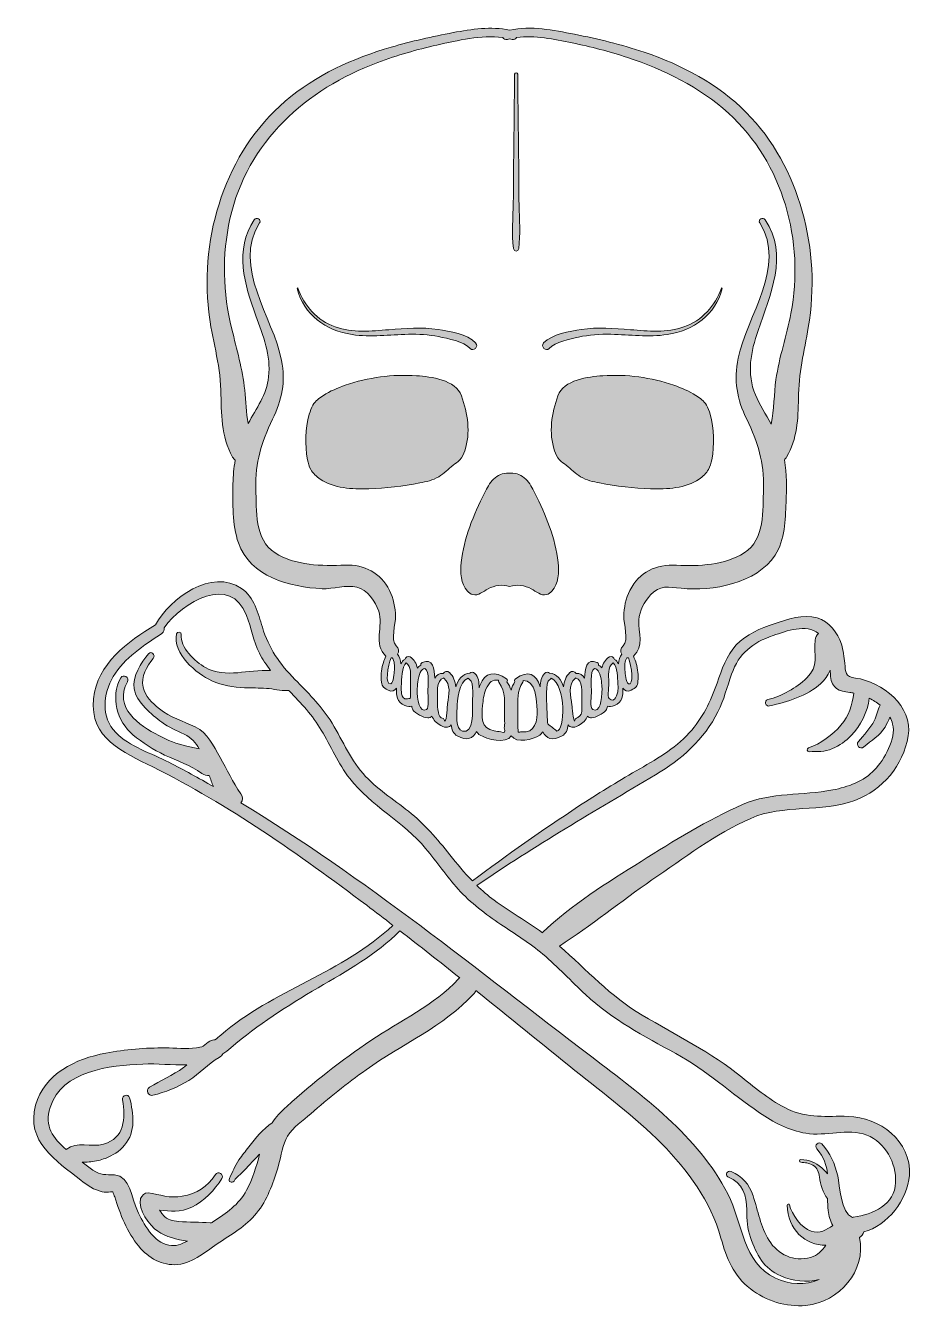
# Model space of a CAD drawing. Header units: inches. Extents: x 339 to 1577, y -1841 to -55.
import ezdxf

# ---------------------------------------------------------------- set-up
doc = ezdxf.new("R2010")
doc.units = ezdxf.units.IN
doc.header["$MEASUREMENT"] = 0
doc.layers.add('Layer 1', color=7, linetype='Continuous')

# ---------------------------------------------------------------- blocks, each defined once
blk = doc.blocks.new('block 2')
at = {"layer": 'Layer 1', "true_color": 0xffffff}
h = blk.add_hatch(color=7, dxfattribs=at)
h.dxf.hatch_style = 2
edge = h.paths.add_edge_path()
edge.add_spline(control_points=[(611.3, -563.1), (612.3, -595.6), (610.9, -627.3), (627.8, -656.4), (628.8, -658.1), (630, -659.6), (631.3, -660.8), (629.4, -671.6), (628.4, -682.6), (628.2, -693.8), (627.7, -720), (627.2, -750.8), (635.8, -775.9), (652, -823.2), (707.6, -837.7), (752.4, -839.8), (767.9, -840.5), (786.3, -834.1), (801, -837.6), (815.2, -840.9), (827, -857.9), (831.5, -871.2), (838.3, -891.6), (823.1, -917.4), (841.5, -933.6), (841.5, -933.6), (841.5, -933.6), (841.6, -933.6), (840, -936.7), (838.8, -940), (838, -942.4), (835.6, -950.2), (834.5, -958.7), (835, -966.9), (835.5, -975.4), (836.8, -977.3), (844.5, -981.2), (849.9, -984.1), (853.7, -982), (856.3, -978.2), (855.4, -988.3), (856.6, -998.1), (867.9, -1002.6), (872, -1004.2), (875, -1004.3), (877.4, -1003.5), (877.7, -1005.3), (878.2, -1006.9), (879.1, -1008.4), (882.1, -1013.4), (894, -1019.5), (899.8, -1019.8), (902.2, -1019.9), (904.2, -1019.1), (905.7, -1017.5), (907.8, -1022.7), (911.6, -1027.2), (918.1, -1030.5), (926.1, -1034.5), (930.1, -1033.2), (932.3, -1029.3), (933.2, -1036.1), (935.7, -1042), (941, -1044.9), (954.6, -1052.4), (963.5, -1048.4), (967.7, -1038.8), (969, -1040.8), (970.6, -1042.5), (972.7, -1043.7), (981.8, -1049.4), (1009, -1056.6), (1016.3, -1044.9), (1023.3, -1055.9), (1046.4, -1050), (1055.9, -1043.7), (1057.8, -1042.5), (1059.2, -1040.9), (1060.4, -1039), (1064.7, -1048.5), (1073.5, -1052.3), (1087.1, -1044.9), (1092.4, -1042), (1094.8, -1036.2), (1095.8, -1029.3), (1098, -1033.2), (1102, -1034.5), (1109.9, -1030.5), (1116.6, -1027.1), (1120.3, -1022.7), (1122.4, -1017.5), (1123.9, -1019.1), (1125.8, -1019.9), (1128.3, -1019.8), (1133.9, -1019.5), (1144.5, -1013.9), (1147.9, -1009.6), (1149.3, -1007.9), (1150.1, -1005.8), (1150.6, -1003.5), (1152.9, -1004.3), (1156, -1004.2), (1160.1, -1002.6), (1171.5, -998.1), (1172.7, -988.4), (1171.8, -978.2), (1174.4, -982.1), (1178.1, -984.1), (1183.6, -981.2), (1190.4, -977.7), (1192.3, -976.2), (1192.9, -968.6), (1193.6, -960.4), (1192.8, -951.9), (1190.5, -944), (1189.7, -941.3), (1188.4, -937.3), (1186.5, -933.6), (1186.5, -933.6), (1186.5, -933.6), (1186.5, -933.6), (1202.1, -920), (1193.2, -901.1), (1194.1, -883.4), (1194.8, -870.4), (1202, -858), (1210.5, -848.5), (1223.1, -834.3), (1236, -837.5), (1253, -839.2), (1296.6, -843.7), (1358.5, -832.6), (1384.2, -792.9), (1398, -771.6), (1398.4, -744.2), (1399.4, -719.6), (1400.2, -700.1), (1400.4, -679.9), (1397.1, -660.5), (1398.2, -659.3), (1399.3, -658), (1400.2, -656.4), (1414.9, -631.2), (1416.4, -603.2), (1416.6, -574.8), (1416.8, -540.9), (1424.8, -508.9), (1430.4, -475.7), (1439.6, -421.6), (1436.9, -366.5), (1421.9, -313.7), (1407.3, -262.5), (1381.8, -214.4), (1344, -176.4), (1304.5, -136.7), (1254.3, -110.1), (1201.6, -92.3), (1169.9, -81.6), (1137.2, -73.9), (1104.4, -67.4), (1074.6, -61.4), (1044.1, -55.4), (1014, -61.6), (987.7, -56.2), (961.4, -60.2), (935.1, -65.1), (906.2, -70.6), (877.3, -77), (849, -85.3), (795.3, -100.9), (743.8, -124.2), (701, -160.8), (618.2, -231.5), (581.9, -348.1), (594.5, -454.5), (598.9, -490.8), (610.3, -526.3), (611.3, -563.1)], knot_values=[0, 0, 0, 0, 1, 1, 1, 2, 2, 2, 3, 3, 3, 4, 4, 4, 5, 5, 5, 6, 6, 6, 7, 7, 7, 8, 8, 8, 9, 9, 9, 10, 10, 10, 11, 11, 11, 12, 12, 12, 13, 13, 13, 14, 14, 14, 15, 15, 15, 16, 16, 16, 17, 17, 17, 18, 18, 18, 19, 19, 19, 20, 20, 20, 21, 21, 21, 22, 22, 22, 23, 23, 23, 24, 24, 24, 25, 25, 25, 26, 26, 26, 27, 27, 27, 28, 28, 28, 29, 29, 29, 30, 30, 30, 31, 31, 31, 32, 32, 32, 33, 33, 33, 34, 34, 34, 35, 35, 35, 36, 36, 36, 37, 37, 37, 38, 38, 38, 39, 39, 39, 40, 40, 40, 41, 41, 41, 42, 42, 42, 43, 43, 43, 44, 44, 44, 45, 45, 45, 46, 46, 46, 47, 47, 47, 48, 48, 48, 49, 49, 49, 50, 50, 50, 51, 51, 51, 52, 52, 52, 53, 53, 53, 54, 54, 54, 55, 55, 55, 56, 56, 56, 57, 57, 57, 58, 58, 58, 59, 59, 59, 59], degree=3, periodic=1)
edge = h.paths.add_edge_path()
edge.add_spline(control_points=[(853.3, -953.5), (853, -956.7), (852.3, -970.9), (848.4, -972.2), (839.8, -975.3), (843.9, -946.4), (848.8, -936.2), (849.4, -936.2), (849.9, -936.1), (850.4, -936), (853.4, -941.4), (853.9, -946.7), (853.3, -953.5)], knot_values=[0, 0, 0, 0, 1, 1, 1, 2, 2, 2, 3, 3, 3, 4, 4, 4, 4], degree=3, periodic=1)
edge = h.paths.add_edge_path()
edge.add_spline(control_points=[(875.4, -992.7), (872.9, -993), (870.3, -993.2), (867.7, -993.4), (864.3, -990.7), (862.8, -987.4), (863.1, -983.6), (862.5, -980.2), (863, -976.4), (863.1, -972.9), (863.4, -967.6), (863.5, -948.3), (869.9, -942.9), (877.2, -949.3), (875.8, -958.8), (875.7, -967.7), (875.7, -971.5), (875.6, -975.3), (875.6, -979.1), (875.6, -980.7), (876.4, -991.5), (875.4, -992.7)], knot_values=[0, 0, 0, 0, 1, 1, 1, 2, 2, 2, 3, 3, 3, 4, 4, 4, 5, 5, 5, 6, 6, 6, 7, 7, 7, 7], degree=3, periodic=1)
edge = h.paths.add_edge_path()
edge.add_spline(control_points=[(898.1, -1008.3), (888.7, -1013.1), (884.6, -995.3), (885.2, -978.3), (885.4, -975.7), (885.7, -973), (885.9, -970.2), (887.3, -959.6), (890.7, -951), (895.8, -950.9), (902.9, -954.6), (899.8, -977.8), (899.9, -982.9), (900, -987.7), (902.3, -1006.1), (898.1, -1008.3)], knot_values=[0, 0, 0, 0, 1, 1, 1, 2, 2, 2, 3, 3, 3, 4, 4, 4, 5, 5, 5, 5], degree=3, periodic=1)
edge = h.paths.add_edge_path()
edge.add_spline(control_points=[(927.5, -999.6), (927, -1003.1), (926.4, -1022.9), (923.9, -1024.5), (923.1, -1023.3), (922.4, -1022.1), (921.6, -1020.8), (917.2, -1019.5), (915, -1016.6), (915, -1012.1), (913, -1007), (913.4, -1001.7), (913.4, -996.4), (913.4, -987.3), (911, -966.8), (922.1, -964.2), (922.1, -964.3), (922.2, -964.3), (922.2, -964.4), (932.7, -973.2), (929.3, -987.8), (927.5, -999.6)], knot_values=[0, 0, 0, 0, 1, 1, 1, 2, 2, 2, 3, 3, 3, 4, 4, 4, 5, 5, 5, 6, 6, 6, 7, 7, 7, 7], degree=3, periodic=1)
edge = h.paths.add_edge_path()
edge.add_spline(control_points=[(948.1, -1038.1), (938.2, -1035.2), (940.3, -1014), (940.8, -1006.5), (941.4, -995), (942.4, -969.8), (956.2, -964.3), (956.6, -965.2), (957.4, -966), (958.6, -966.6), (964.4, -969.4), (962.2, -995.7), (962.1, -1001.1), (962.1, -1008), (964.5, -1042.9), (948.1, -1038.1)], knot_values=[0, 0, 0, 0, 1, 1, 1, 2, 2, 2, 3, 3, 3, 4, 4, 4, 5, 5, 5, 5], degree=3, periodic=1)
edge = h.paths.add_edge_path()
edge.add_spline(control_points=[(1001.8, -1039), (998.6, -1039), (995.4, -1038.6), (992.3, -1037.9), (973.7, -1034.7), (974.7, -1017.9), (976.3, -1002.5), (976.9, -995.8), (978, -986.5), (980.8, -980), (985.3, -969.8), (990.5, -965.9), (998.4, -967.3), (998.3, -968.2), (998.5, -969.1), (999.1, -970), (1008.7, -984.3), (1007, -998.9), (1006.8, -1015.3), (1006.7, -1020.4), (1007.7, -1028.8), (1006.5, -1033.7), (1008.4, -1039.8), (1006.9, -1041.5), (1001.8, -1039)], knot_values=[0, 0, 0, 0, 1, 1, 1, 2, 2, 2, 3, 3, 3, 4, 4, 4, 5, 5, 5, 6, 6, 6, 7, 7, 7, 8, 8, 8, 8], degree=3, periodic=1)
edge = h.paths.add_edge_path()
edge.add_spline(control_points=[(1030.3, -1039), (1028.8, -1039.3), (1027.3, -1039.6), (1025.7, -1039.9), (1025.7, -1035.8), (1025.6, -1031.7), (1025.6, -1027.6), (1025.5, -1021.5), (1025.4, -1015.3), (1025.3, -1009.2), (1025.1, -994.8), (1024.4, -983), (1032.2, -970), (1032.6, -969.2), (1032.8, -968.4), (1032.7, -967.7), (1050.6, -965.8), (1051.8, -997.3), (1052.3, -1008.6), (1052.9, -1022.7), (1049.9, -1042.8), (1030.3, -1039)], knot_values=[0, 0, 0, 0, 1, 1, 1, 2, 2, 2, 3, 3, 3, 4, 4, 4, 5, 5, 5, 6, 6, 6, 7, 7, 7, 7], degree=3, periodic=1)
edge = h.paths.add_edge_path()
edge.add_spline(control_points=[(1079.9, -1038.1), (1075.7, -1034.8), (1071.4, -1031.6), (1067.2, -1028.3), (1066.9, -1025.3), (1066.7, -1022.2), (1066.5, -1019.2), (1066.2, -1014.2), (1066, -1009.1), (1065.9, -1004.1), (1065.8, -998.1), (1063.5, -969.5), (1069.5, -966.6), (1070.6, -966.1), (1071.3, -965.3), (1071.7, -964.5), (1093.6, -974.3), (1090.7, -1038.4), (1079.9, -1038.1)], knot_values=[0, 0, 0, 0, 1, 1, 1, 2, 2, 2, 3, 3, 3, 4, 4, 4, 5, 5, 5, 6, 6, 6, 6], degree=3, periodic=1)
edge = h.paths.add_edge_path()
edge.add_spline(control_points=[(1109, -1019.1), (1106.7, -1020.2), (1105, -1022), (1104.2, -1024.5), (1103.2, -1024.4), (1101.2, -1004), (1100.9, -1001.9), (1099, -989.5), (1094.7, -973.7), (1105.8, -964.4), (1105.9, -964.3), (1105.9, -964.3), (1106, -964.2), (1116.3, -966.7), (1114.6, -985.1), (1114.6, -993.8), (1114.7, -998), (1115.1, -1002.6), (1114.5, -1006.9), (1115.3, -1012.8), (1113.5, -1016.9), (1109, -1019.1)], knot_values=[0, 0, 0, 0, 1, 1, 1, 2, 2, 2, 3, 3, 3, 4, 4, 4, 5, 5, 5, 6, 6, 6, 7, 7, 7, 7], degree=3, periodic=1)
edge = h.paths.add_edge_path()
edge.add_spline(control_points=[(1129.9, -1008.3), (1125.6, -1006.1), (1128, -987.7), (1128.1, -982.9), (1128.2, -978.1), (1125.5, -954.6), (1132.3, -950.9), (1137.3, -951), (1140.6, -959), (1142.1, -969.1), (1142.3, -972.4), (1142.6, -975.7), (1142.8, -978.8), (1143.3, -995.6), (1139.1, -1013), (1129.9, -1008.3)], knot_values=[0, 0, 0, 0, 1, 1, 1, 2, 2, 2, 3, 3, 3, 4, 4, 4, 5, 5, 5, 5], degree=3, periodic=1)
edge = h.paths.add_edge_path()
edge.add_spline(control_points=[(1165, -981.5), (1164.5, -985.4), (1161, -1001), (1152.6, -992.7), (1150.3, -990.4), (1152.4, -973.5), (1152.4, -970), (1152.2, -960.3), (1150, -949.9), (1158.2, -942.9), (1164.5, -947.9), (1164.5, -965.9), (1164.8, -970.8), (1165, -974.2), (1165.5, -978), (1165, -981.5)], knot_values=[0, 0, 0, 0, 1, 1, 1, 2, 2, 2, 3, 3, 3, 4, 4, 4, 5, 5, 5, 5], degree=3, periodic=1)
edge = h.paths.add_edge_path()
edge.add_spline(control_points=[(1179.6, -972.2), (1175.6, -970.2), (1175.1, -957.3), (1174.7, -953.5), (1174.1, -946.4), (1174.4, -941.4), (1177.6, -936), (1178.3, -936.1), (1178.9, -936.2), (1179.6, -936.2), (1184.5, -946.6), (1187.1, -976), (1179.6, -972.2)], knot_values=[0, 0, 0, 0, 1, 1, 1, 2, 2, 2, 3, 3, 3, 4, 4, 4, 4], degree=3, periodic=1)
edge = h.paths.add_edge_path()
edge.add_spline(control_points=[(624.1, -324.4), (648.4, -216.7), (729.8, -144.1), (830.4, -106.6), (857.2, -96.6), (884.7, -88.7), (912.5, -82.5), (942.3, -75.9), (973.8, -67.9), (1004.4, -72), (1005.6, -74), (1007.9, -75.3), (1010.8, -74.5), (1011.8, -74.2), (1012.9, -74), (1014, -73.8), (1015.1, -74), (1016.2, -74.2), (1017.3, -74.5), (1020.2, -75.3), (1022.4, -74), (1023.6, -72.1), (1049.5, -68.6), (1075.6, -74.1), (1101.1, -79.4), (1127.2, -84.8), (1152.9, -91.4), (1178.2, -99.8), (1229, -116.6), (1279.1, -140.8), (1319, -177.1), (1395.5, -246.7), (1425.4, -356), (1406.2, -456.4), (1400.3, -487.3), (1389.8, -517.2), (1385.3, -548.5), (1382.4, -568.5), (1383, -590.4), (1378.7, -610.5), (1371.1, -597), (1362.7, -583.9), (1356.6, -569.5), (1344.2, -540), (1350.3, -509.5), (1360.3, -480.3), (1377.2, -431.1), (1403.5, -374.6), (1370.2, -325.9), (1367.1, -321.4), (1359.8, -325.5), (1362.8, -330.3), (1400.7, -391.1), (1345, -458.8), (1332.6, -518.7), (1326.2, -549.5), (1331, -575.8), (1344.6, -603.8), (1360.1, -636), (1368.9, -664), (1367.9, -700.3), (1367, -730.6), (1369.9, -771.5), (1341.2, -789.8), (1314, -807.1), (1277.7, -808.7), (1246.6, -807.1), (1218.4, -805.6), (1195, -816), (1181.5, -842.3), (1175.8, -853.3), (1173.5, -866), (1173, -878.3), (1172.6, -888.8), (1180.9, -911.6), (1172.2, -919.3), (1168.1, -922.9), (1168.2, -927.4), (1170.4, -930.9), (1167.5, -934.8), (1166.1, -939.5), (1165.6, -944.4), (1164.3, -941.7), (1162.6, -939.6), (1160.2, -938.4), (1159.6, -935.5), (1156.1, -933), (1153, -934.9), (1147, -938.5), (1144, -944), (1142.7, -950.2), (1141.5, -948.5), (1140, -947.2), (1138.1, -946.4), (1138.3, -945), (1137.8, -943.6), (1136.2, -942.8), (1120.9, -935.4), (1118.7, -952.6), (1118.5, -964.4), (1116.1, -960.1), (1112.4, -957.3), (1106.7, -957.9), (1104.9, -955.2), (1101, -953.7), (1098, -956.6), (1092.4, -961.9), (1089.9, -968.8), (1089.2, -976.3), (1085.8, -966.6), (1080.1, -958.4), (1069.6, -957.4), (1067.8, -956), (1065.2, -955.7), (1062.8, -957.9), (1057.8, -962.5), (1056.8, -969.5), (1056.6, -976.4), (1050.8, -958.4), (1040.1, -952.7), (1022.2, -965.2), (1020.6, -966.3), (1020.6, -968.1), (1021.4, -969.3), (1018.9, -973.1), (1017.1, -977), (1015.9, -981.3), (1014.7, -977.1), (1012.9, -973.2), (1010.2, -969.4), (1011.2, -968.2), (1011.3, -966.4), (1009.5, -965.2), (993.5, -954.8), (979.4, -955.2), (972.6, -974.5), (972.3, -975.5), (971.9, -976.7), (971.5, -977.9), (971.3, -970.5), (970.7, -962.8), (965.3, -957.9), (962.9, -955.7), (960.3, -956), (958.5, -957.4), (947.9, -958.4), (942.2, -966.6), (938.9, -976.3), (938.1, -968.8), (935.6, -961.9), (930, -956.6), (927, -953.7), (923.1, -955.2), (921.4, -957.9), (915.7, -957.4), (912, -960.2), (909.5, -964.5), (909.3, -952.1), (907.1, -935.4), (891.9, -942.8), (890.3, -943.6), (889.8, -945.1), (890, -946.5), (888.1, -947.2), (886.6, -948.6), (885.4, -950.3), (884.1, -944), (881.1, -938.5), (875.1, -934.9), (872, -933), (868.4, -935.5), (867.8, -938.4), (865.5, -939.6), (863.7, -941.7), (862.4, -944.3), (861.9, -939.4), (860.5, -934.8), (857.6, -930.9), (859.8, -927.4), (859.9, -922.9), (855.9, -919.3), (847.1, -911.6), (855.4, -888.8), (855, -878.3), (854.5, -866), (852.3, -853.3), (846.6, -842.3), (834, -817.7), (811.5, -805.7), (784.7, -806.9), (752.4, -808.3), (715.2, -807.9), (686.9, -789.8), (658.1, -771.5), (661.1, -730.6), (660.2, -700.3), (659.1, -664), (667.9, -636), (683.5, -603.8), (696.5, -577), (701.9, -551.4), (696, -521.7), (684.1, -461), (626.9, -391.7), (665.3, -330.3), (668.3, -325.5), (661, -321.4), (657.9, -325.9), (629.6, -367.2), (644.4, -416.7), (660.2, -459.6), (670.2, -486.9), (681.3, -515), (678, -544.6), (675.2, -569.1), (661, -588.8), (649.4, -609.8), (646.4, -594.6), (646.3, -578.5), (644.6, -563.1), (641.4, -534), (633.5, -506.4), (626.6, -478.1), (614.3, -427.6), (612.6, -375.3), (624.1, -324.4)], knot_values=[0, 0, 0, 0, 1, 1, 1, 2, 2, 2, 3, 3, 3, 4, 4, 4, 5, 5, 5, 6, 6, 6, 7, 7, 7, 8, 8, 8, 9, 9, 9, 10, 10, 10, 11, 11, 11, 12, 12, 12, 13, 13, 13, 14, 14, 14, 15, 15, 15, 16, 16, 16, 17, 17, 17, 18, 18, 18, 19, 19, 19, 20, 20, 20, 21, 21, 21, 22, 22, 22, 23, 23, 23, 24, 24, 24, 25, 25, 25, 26, 26, 26, 27, 27, 27, 28, 28, 28, 29, 29, 29, 30, 30, 30, 31, 31, 31, 32, 32, 32, 33, 33, 33, 34, 34, 34, 35, 35, 35, 36, 36, 36, 37, 37, 37, 38, 38, 38, 39, 39, 39, 40, 40, 40, 41, 41, 41, 42, 42, 42, 43, 43, 43, 44, 44, 44, 45, 45, 45, 46, 46, 46, 47, 47, 47, 48, 48, 48, 49, 49, 49, 50, 50, 50, 51, 51, 51, 52, 52, 52, 53, 53, 53, 54, 54, 54, 55, 55, 55, 56, 56, 56, 57, 57, 57, 58, 58, 58, 59, 59, 59, 60, 60, 60, 61, 61, 61, 62, 62, 62, 63, 63, 63, 64, 64, 64, 65, 65, 65, 66, 66, 66, 67, 67, 67, 68, 68, 68, 69, 69, 69, 70, 70, 70, 71, 71, 71, 72, 72, 72, 73, 73, 73, 74, 74, 74, 75, 75, 75, 75], degree=3, periodic=1)
h = blk.add_hatch(color=7, dxfattribs=at)
h.dxf.hatch_style = 2
edge = h.paths.add_edge_path()
edge.add_spline(control_points=[(1026.7, -366), (1029.3, -346.1), (1027.4, -325.3), (1027.1, -305.3), (1026.9, -285.1), (1026.8, -264.8), (1026.6, -244.6), (1026.1, -204.1), (1025.6, -163.6), (1025.2, -123.1), (1025.2, -120.4), (1021, -120.4), (1020.9, -123.1), (1020.5, -163.6), (1020.1, -204.1), (1019.6, -244.6), (1019.3, -263.6), (1019.3, -282.7), (1019.1, -301.7), (1018.8, -322.9), (1016.7, -345), (1019.5, -366), (1020.1, -370.6), (1026.1, -370.6), (1026.7, -366)], knot_values=[0, 0, 0, 0, 1, 1, 1, 2, 2, 2, 3, 3, 3, 4, 4, 4, 5, 5, 5, 6, 6, 6, 7, 7, 7, 8, 8, 8, 8], degree=3, periodic=1)
h = blk.add_hatch(color=7, dxfattribs=at)
h.dxf.hatch_style = 2
edge = h.paths.add_edge_path()
edge.add_spline(control_points=[(794.3, -485.7), (820.4, -489.8), (846.6, -485.9), (872.8, -485.4), (887, -485.1), (900.9, -485.9), (914.8, -488.6), (927.6, -491.2), (950.2, -495.4), (959, -505.1), (963.7, -510.2), (971.3, -502.6), (966.6, -497.5), (955, -484.9), (930.2, -481.1), (914.2, -478.7), (891.3, -475.1), (868.6, -477.1), (845.6, -479), (821, -481.1), (794.8, -483.5), (770.9, -475.1), (745.6, -466.3), (727.9, -445.8), (718.7, -421.1), (718.5, -420.5), (717.6, -420.7), (717.7, -421.4), (726.8, -458.3), (757.7, -480.1), (794.3, -485.7)], knot_values=[0, 0, 0, 0, 1, 1, 1, 2, 2, 2, 3, 3, 3, 4, 4, 4, 5, 5, 5, 6, 6, 6, 7, 7, 7, 8, 8, 8, 9, 9, 9, 10, 10, 10, 10], degree=3, periodic=1)
h = blk.add_hatch(color=7, dxfattribs=at)
h.dxf.hatch_style = 2
edge = h.paths.add_edge_path()
edge.add_spline(control_points=[(1069, -505.1), (1077.3, -496), (1098.2, -491.9), (1110, -489.3), (1124.9, -486.1), (1140, -485.1), (1155.3, -485.4), (1181.5, -486), (1207.6, -489.7), (1233.8, -485.7), (1270.3, -480.2), (1301.3, -458.3), (1310.3, -421.4), (1310.5, -420.7), (1309.6, -420.5), (1309.4, -421.1), (1300.2, -445.7), (1282.4, -466.4), (1257.1, -475.1), (1233.2, -483.4), (1207.1, -481.1), (1182.4, -479), (1159.5, -477.1), (1136.8, -475.1), (1113.9, -478.7), (1097.9, -481.1), (1073.1, -485), (1061.4, -497.5), (1056.8, -502.6), (1064.4, -510.2), (1069, -505.1)], knot_values=[0, 0, 0, 0, 1, 1, 1, 2, 2, 2, 3, 3, 3, 4, 4, 4, 5, 5, 5, 6, 6, 6, 7, 7, 7, 8, 8, 8, 9, 9, 9, 10, 10, 10, 10], degree=3, periodic=1)
h = blk.add_hatch(color=7, dxfattribs=at)
h.dxf.hatch_style = 2
edge = h.paths.add_edge_path()
edge.add_spline(control_points=[(946.8, -571.1), (939.3, -548.9), (904, -544.4), (884.3, -543.1), (850.7, -540.9), (816.7, -545.4), (784.9, -556.4), (774.3, -560.1), (763.8, -564.5), (754.3, -570.5), (748.7, -574.1), (743.3, -578.3), (739.7, -584), (737.3, -587.8), (735.9, -592.2), (734.7, -596.6), (729, -617.2), (728.1, -639.1), (732.3, -660.1), (733.2, -664.8), (734.4, -669.5), (736.7, -673.7), (739.7, -679.1), (744.5, -683.5), (749.7, -687), (769.2, -700), (794.1, -701.4), (817.5, -700.6), (841.4, -699.7), (865.2, -697.1), (888.6, -692.5), (897.8, -690.8), (907.1, -688.7), (915.1, -683.8), (922.4, -679.4), (928.3, -673), (935.1, -667.8), (938.3, -665.4), (941.8, -663.3), (944.5, -660.3), (947.8, -656.7), (949.8, -652.2), (951.4, -647.6), (960.1, -622.4), (955.3, -595.7), (946.8, -571.1)], knot_values=[0, 0, 0, 0, 1, 1, 1, 2, 2, 2, 3, 3, 3, 4, 4, 4, 5, 5, 5, 6, 6, 6, 7, 7, 7, 8, 8, 8, 9, 9, 9, 10, 10, 10, 11, 11, 11, 12, 12, 12, 13, 13, 13, 14, 14, 14, 15, 15, 15, 15], degree=3, periodic=1)
h = blk.add_hatch(color=7, dxfattribs=at)
h.dxf.hatch_style = 2
edge = h.paths.add_edge_path()
edge.add_spline(control_points=[(1288.3, -584), (1284.8, -578.3), (1279.4, -574.1), (1273.7, -570.5), (1264.2, -564.5), (1253.8, -560.1), (1243.1, -556.4), (1211.3, -545.4), (1177.3, -540.9), (1143.8, -543.1), (1124, -544.4), (1088.8, -548.9), (1081.2, -571.1), (1072.8, -595.7), (1067.9, -622.4), (1076.7, -647.6), (1078.3, -652.2), (1080.3, -656.7), (1083.6, -660.3), (1086.3, -663.3), (1089.7, -665.4), (1092.9, -667.8), (1099.8, -673), (1105.6, -679.4), (1113, -683.8), (1121, -688.7), (1130.3, -690.8), (1139.5, -692.5), (1162.9, -697.1), (1186.7, -699.7), (1210.5, -700.6), (1234, -701.4), (1258.9, -700), (1278.4, -687), (1283.6, -683.5), (1288.3, -679.1), (1291.3, -673.7), (1293.7, -669.5), (1294.8, -664.8), (1295.8, -660.1), (1299.9, -639.1), (1299.1, -617.2), (1293.4, -596.6), (1292.2, -592.2), (1290.7, -587.8), (1288.3, -584)], knot_values=[0, 0, 0, 0, 1, 1, 1, 2, 2, 2, 3, 3, 3, 4, 4, 4, 5, 5, 5, 6, 6, 6, 7, 7, 7, 8, 8, 8, 9, 9, 9, 10, 10, 10, 11, 11, 11, 12, 12, 12, 13, 13, 13, 14, 14, 14, 15, 15, 15, 15], degree=3, periodic=1)
h = blk.add_hatch(color=7, dxfattribs=at)
h.dxf.hatch_style = 2
edge = h.paths.add_edge_path()
edge.add_spline(control_points=[(955.2, -843.1), (957.2, -845.3), (959.7, -847.2), (962.5, -848), (970.1, -850), (977.1, -843.9), (983.9, -840.1), (993, -835), (1004.1, -833.7), (1014, -836.6), (1024, -833.7), (1035.1, -835), (1044.1, -840.1), (1051, -843.9), (1058, -850), (1065.5, -848), (1068.4, -847.2), (1070.8, -845.3), (1072.8, -843.1), (1082.4, -832.8), (1083.1, -817.1), (1081.6, -803.2), (1077.9, -769.2), (1064.3, -737.1), (1049.1, -706.5), (1045.7, -699.6), (1042, -692.6), (1036.6, -687.2), (1031.1, -681.7), (1023.4, -678), (1015.8, -679), (1015.8, -679), (1012.3, -679), (1012.3, -679), (1004.6, -678), (996.9, -681.7), (991.5, -687.2), (986, -692.6), (982.4, -699.6), (978.9, -706.5), (963.7, -737.1), (950.1, -769.2), (946.4, -803.2), (944.9, -817.1), (945.7, -832.8), (955.2, -843.1)], knot_values=[0, 0, 0, 0, 1, 1, 1, 2, 2, 2, 3, 3, 3, 4, 4, 4, 5, 5, 5, 6, 6, 6, 7, 7, 7, 8, 8, 8, 9, 9, 9, 10, 10, 10, 11, 11, 11, 12, 12, 12, 13, 13, 13, 14, 14, 14, 15, 15, 15, 15], degree=3, periodic=1)
h = blk.add_hatch(color=7, dxfattribs=at)
h.dxf.hatch_style = 2
edge = h.paths.add_edge_path()
edge.add_spline(control_points=[(1485.8, -1574.9), (1456.3, -1574.2), (1429.6, -1578.2), (1401.9, -1564.9), (1378.4, -1553.6), (1358.1, -1536.7), (1337.9, -1520.5), (1294.5, -1485.6), (1246.5, -1462.1), (1198.8, -1434), (1154.6, -1408.1), (1121.5, -1370.4), (1083.3, -1337.7), (1127.6, -1309.3), (1169, -1275.4), (1212.4, -1245.6), (1256.1, -1215.6), (1301.4, -1181.2), (1350.2, -1159.8), (1396, -1139.8), (1448.5, -1151.9), (1495.4, -1134.7), (1534.1, -1120.4), (1562.5, -1086.1), (1569.7, -1045), (1576.9, -1003.6), (1533, -969.5), (1496.3, -964.3), (1481.4, -962.2), (1482.4, -956.6), (1481.3, -943.6), (1480.5, -934.7), (1479.3, -925.7), (1476.5, -917.1), (1471.2, -901), (1460, -885.4), (1442.9, -880.5), (1423.2, -874.9), (1401.4, -882.4), (1382.9, -888.7), (1363.8, -895.2), (1344, -902.9), (1329.9, -918.2), (1316.3, -933.1), (1309.8, -952.5), (1303.3, -971.2), (1294.4, -996.8), (1282.8, -1020.3), (1264.5, -1040.5), (1243.7, -1063.6), (1217.1, -1078.1), (1190.6, -1093.5), (1163.2, -1109.3), (1136.4, -1125.6), (1110.1, -1143), (1059.7, -1176.3), (1010.3, -1210.8), (962, -1246.9), (950.9, -1235.5), (940.7, -1223.3), (930.6, -1210.6), (913.1, -1188.4), (895.3, -1167.5), (873, -1149.9), (851.6, -1132.9), (827.8, -1118.1), (809.7, -1097.4), (790.2, -1075.2), (779.5, -1047.3), (763.7, -1022.7), (750, -1001.5), (732.2, -984.3), (714.7, -966.4), (693.3, -944.4), (678.1, -922.8), (669.3, -893.3), (663.4, -873.9), (657.7, -851.5), (640, -839.4), (598.7, -811.1), (540.5, -853), (520.2, -890.1), (481.2, -914.1), (439.2, -943.8), (433.9, -993.2), (428.1, -1048.2), (475, -1067.5), (516.4, -1088.1), (623, -1141.3), (719.8, -1209.3), (814.7, -1280.9), (826.9, -1290.2), (839.1, -1299.5), (851.2, -1308.8), (781.2, -1374.9), (683.9, -1398.9), (611.4, -1461.6), (608.6, -1464), (605.9, -1466.2), (603.1, -1468.3), (600.8, -1468.1), (598.4, -1468.6), (595.9, -1470.1), (592.5, -1472.1), (589.6, -1474.5), (586.9, -1477.1), (583.9, -1478.2), (580.7, -1479), (577.3, -1479.5), (563, -1481.5), (548.2, -1479.6), (533.7, -1479.6), (506.1, -1479.4), (478.1, -1481.6), (450.9, -1486.8), (409, -1494.8), (365.5, -1515), (353.1, -1559.5), (339.1, -1609.7), (381.6, -1636.8), (416.2, -1663.8), (425.1, -1670.8), (434.7, -1677.7), (446, -1679.9), (449.7, -1680.6), (453.8, -1680.9), (457.4, -1680.2), (457.9, -1680.2), (459.5, -1680.1), (460.8, -1680), (461.3, -1682.2), (462.9, -1685.8), (463.3, -1687.1), (470.9, -1711), (480.7, -1736.4), (496.9, -1755.9), (510.5, -1772.2), (529.3, -1783.5), (551.1, -1781.3), (574.1, -1779), (591.3, -1762.1), (609.8, -1750.1), (629.7, -1737.1), (649.7, -1725.8), (664, -1706.2), (677.7, -1687.4), (685.4, -1665), (691.8, -1642.9), (695.5, -1630), (697.6, -1614.1), (704.4, -1602.5), (711.7, -1590.3), (726.1, -1580.5), (736.7, -1571.2), (761.4, -1549.6), (787.2, -1529.1), (813.9, -1510), (863, -1475), (922.6, -1449.5), (963.8, -1404.6), (965.2, -1403.1), (966.2, -1401.4), (966.9, -1399.7), (1013.1, -1436.7), (1059, -1473.9), (1105.1, -1511), (1185.4, -1575.5), (1278.8, -1640.2), (1308.6, -1744.4), (1316.6, -1772.3), (1325.9, -1797), (1349.6, -1815.2), (1371.6, -1831.9), (1399.5, -1841), (1427.2, -1838.3), (1473.6, -1833.7), (1511.9, -1789.9), (1501.6, -1743.7), (1504.8, -1742.1), (1506.8, -1739.2), (1507.7, -1735.9), (1540.9, -1727.2), (1569.2, -1690.8), (1571.4, -1657.1), (1574.6, -1609.2), (1529.4, -1575.9), (1485.8, -1574.9)], knot_values=[0, 0, 0, 0, 1, 1, 1, 2, 2, 2, 3, 3, 3, 4, 4, 4, 5, 5, 5, 6, 6, 6, 7, 7, 7, 8, 8, 8, 9, 9, 9, 10, 10, 10, 11, 11, 11, 12, 12, 12, 13, 13, 13, 14, 14, 14, 15, 15, 15, 16, 16, 16, 17, 17, 17, 18, 18, 18, 19, 19, 19, 20, 20, 20, 21, 21, 21, 22, 22, 22, 23, 23, 23, 24, 24, 24, 25, 25, 25, 26, 26, 26, 27, 27, 27, 28, 28, 28, 29, 29, 29, 30, 30, 30, 31, 31, 31, 32, 32, 32, 33, 33, 33, 34, 34, 34, 35, 35, 35, 36, 36, 36, 37, 37, 37, 38, 38, 38, 39, 39, 39, 40, 40, 40, 41, 41, 41, 42, 42, 42, 43, 43, 43, 44, 44, 44, 45, 45, 45, 46, 46, 46, 47, 47, 47, 48, 48, 48, 49, 49, 49, 50, 50, 50, 51, 51, 51, 52, 52, 52, 53, 53, 53, 54, 54, 54, 55, 55, 55, 56, 56, 56, 57, 57, 57, 58, 58, 58, 59, 59, 59, 60, 60, 60, 61, 61, 61, 62, 62, 62, 62], degree=3, periodic=1)
edge = h.paths.add_edge_path()
edge.add_spline(control_points=[(1217.2, -1099.2), (1253.8, -1077.4), (1285.1, -1050.1), (1304.4, -1011.4), (1312.7, -994.6), (1317.2, -976.7), (1323.4, -959.1), (1333.8, -929.5), (1352.4, -915.1), (1381.5, -905.1), (1400.8, -898.4), (1426.9, -888.5), (1444.8, -902), (1442.1, -904.4), (1440.1, -907.6), (1439.8, -911.6), (1437.9, -932.2), (1445.5, -947.7), (1428.3, -964.2), (1413.5, -978.3), (1393.7, -989.3), (1374, -994.3), (1368.3, -995.8), (1370.7, -1004.6), (1376.5, -1003.2), (1401.2, -997.3), (1428.5, -989.6), (1447.8, -972), (1453.3, -967), (1457.7, -960.6), (1461, -953.5), (1461.1, -956.5), (1461.2, -959.4), (1461.5, -962.3), (1463.2, -978.6), (1473.3, -982.8), (1488.1, -984.4), (1490, -984.6), (1491.9, -984.9), (1493.9, -985.3), (1491.2, -1001.7), (1487.3, -1016.8), (1475.9, -1030.1), (1465.2, -1042.5), (1446.7, -1056.8), (1430.8, -1061.6), (1428, -1062.4), (1428.4, -1067), (1431.5, -1066.9), (1443.6, -1066.6), (1452.5, -1067.8), (1464, -1062.6), (1473.8, -1058.2), (1482.8, -1052.2), (1490.3, -1044.4), (1503.4, -1030.6), (1513.2, -1011.6), (1515.3, -992.3), (1520.7, -995), (1525.9, -998.2), (1530.5, -1002.1), (1527, -1008.8), (1525.9, -1017.1), (1522.4, -1023.8), (1517, -1033.7), (1507.9, -1044.4), (1500.3, -1052.7), (1495.7, -1057.7), (1502.7, -1064.6), (1507.8, -1060.2), (1518.5, -1051), (1530, -1045.2), (1537.4, -1032.5), (1539.7, -1028.6), (1542.2, -1023.7), (1544.1, -1018.7), (1545.7, -1021.7), (1547.1, -1025), (1548, -1028.4), (1553.3, -1048.4), (1536.2, -1078), (1522.9, -1092.2), (1507.6, -1108.5), (1485.8, -1116), (1464.4, -1120.2), (1422.1, -1128.5), (1379.3, -1122.7), (1338.9, -1140.4), (1289.8, -1162), (1242.6, -1191.4), (1197.2, -1219.7), (1150.2, -1249), (1100, -1280.6), (1059.8, -1319), (1059.8, -1319), (1059.8, -1319), (1059.8, -1319.1), (1037.9, -1303.1), (1014.3, -1289.7), (992.4, -1273.8), (983.7, -1267.4), (975.7, -1260.5), (968.2, -1253.2), (1049, -1198.2), (1133.1, -1149.1), (1217.2, -1099.2)], knot_values=[0, 0, 0, 0, 1, 1, 1, 2, 2, 2, 3, 3, 3, 4, 4, 4, 5, 5, 5, 6, 6, 6, 7, 7, 7, 8, 8, 8, 9, 9, 9, 10, 10, 10, 11, 11, 11, 12, 12, 12, 13, 13, 13, 14, 14, 14, 15, 15, 15, 16, 16, 16, 17, 17, 17, 18, 18, 18, 19, 19, 19, 20, 20, 20, 21, 21, 21, 22, 22, 22, 23, 23, 23, 24, 24, 24, 25, 25, 25, 26, 26, 26, 27, 27, 27, 28, 28, 28, 29, 29, 29, 30, 30, 30, 31, 31, 31, 32, 32, 32, 33, 33, 33, 34, 34, 34, 35, 35, 35, 35], degree=3, periodic=1)
edge = h.paths.add_edge_path()
edge.add_spline(control_points=[(942.6, -1383.5), (908.9, -1420.2), (861.4, -1441.6), (820.5, -1469.2), (779.4, -1497), (740.1, -1527.8), (703.3, -1561.1), (694.8, -1568.8), (688.1, -1576), (682.7, -1583.9), (669.9, -1592.8), (659.8, -1605), (650.3, -1617.3), (645.6, -1623.3), (641, -1629.5), (636.6, -1635.7), (630.5, -1644.3), (628.1, -1652.2), (623.3, -1661.3), (621, -1665.6), (627.1, -1669.1), (629.7, -1665.1), (634, -1658.4), (641.9, -1652.8), (647.2, -1646.9), (651.9, -1641.8), (656.6, -1636.6), (661.4, -1631.6), (662.7, -1630.3), (664.1, -1629), (665.4, -1627.7), (660.7, -1644.9), (655.9, -1662.2), (647.3, -1677.8), (636.1, -1698.4), (619.2, -1709.3), (600.2, -1722), (599.6, -1722.4), (598.9, -1722.9), (598.3, -1723.3), (597.7, -1723.2), (597.1, -1723.1), (596.5, -1723.1), (581.9, -1722.1), (567.2, -1722.8), (552.6, -1721.2), (544.1, -1720.3), (537, -1719.2), (531.1, -1712.6), (530.6, -1711.9), (528.1, -1708.9), (525.7, -1705.4), (540.8, -1707.6), (554.7, -1708.9), (570.7, -1701.4), (588, -1693.3), (603, -1677.5), (612.8, -1661.3), (616.3, -1655.5), (607.4, -1650.5), (603.8, -1656.1), (592.6, -1673.4), (577.7, -1682.3), (557.6, -1686.2), (539.8, -1689.7), (526.9, -1683.7), (510, -1681.6), (505.1, -1681), (500.9, -1685.4), (499.5, -1689.5), (494.6, -1704.4), (512, -1727.1), (523.4, -1735), (534.4, -1742.5), (549.6, -1746.7), (564.8, -1748.6), (556.5, -1753.3), (547.9, -1756.2), (539, -1754.5), (517.2, -1750.2), (503.6, -1724.5), (494.9, -1706.4), (487.1, -1690), (485.4, -1658), (463.1, -1656.6), (451, -1655.8), (443.9, -1657.5), (432.9, -1649.8), (427.9, -1646.4), (423, -1642.7), (418.2, -1638.9), (422.4, -1638.4), (427.9, -1638.7), (430.2, -1638.3), (437.1, -1637.3), (443.7, -1635.8), (450.3, -1633.4), (460.5, -1629.5), (470.1, -1623.7), (477.2, -1615.2), (493.2, -1596.1), (489.5, -1571.6), (484.2, -1549.2), (482.6, -1542.6), (473.1, -1545.5), (474.2, -1551.9), (478.5, -1577.9), (477.5, -1605.1), (447.9, -1613.6), (430.3, -1618.6), (410.6, -1608.6), (395.9, -1621.2), (377.2, -1605.5), (365, -1588.6), (373.3, -1562.5), (389.8, -1510.8), (456.9, -1504.1), (502.4, -1502.1), (522.8, -1501.2), (543.5, -1503.7), (563.9, -1503.2), (562.4, -1504.5), (560.9, -1505.8), (559.2, -1507), (544.3, -1517.6), (527.3, -1524.8), (511.8, -1534.3), (505.8, -1537.9), (509.7, -1547.3), (516.6, -1545.6), (534.1, -1541.3), (551.1, -1534.5), (566.6, -1525), (581.9, -1515.7), (593.5, -1501.4), (609.2, -1492.8), (611.5, -1491.5), (613.1, -1489.8), (614.1, -1488), (617.9, -1485.4), (621.6, -1482.5), (625.3, -1479.4), (663.3, -1447.1), (704, -1421), (746.9, -1395.8), (787.4, -1372.1), (827.6, -1349.6), (861.1, -1316.4), (889, -1338), (916.7, -1359.8), (944.4, -1381.8), (943.8, -1382.3), (943.2, -1382.8), (942.6, -1383.5)], knot_values=[0, 0, 0, 0, 1, 1, 1, 2, 2, 2, 3, 3, 3, 4, 4, 4, 5, 5, 5, 6, 6, 6, 7, 7, 7, 8, 8, 8, 9, 9, 9, 10, 10, 10, 11, 11, 11, 12, 12, 12, 13, 13, 13, 14, 14, 14, 15, 15, 15, 16, 16, 16, 17, 17, 17, 18, 18, 18, 19, 19, 19, 20, 20, 20, 21, 21, 21, 22, 22, 22, 23, 23, 23, 24, 24, 24, 25, 25, 25, 26, 26, 26, 27, 27, 27, 28, 28, 28, 29, 29, 29, 30, 30, 30, 31, 31, 31, 32, 32, 32, 33, 33, 33, 34, 34, 34, 35, 35, 35, 36, 36, 36, 37, 37, 37, 38, 38, 38, 39, 39, 39, 40, 40, 40, 41, 41, 41, 42, 42, 42, 43, 43, 43, 44, 44, 44, 45, 45, 45, 46, 46, 46, 47, 47, 47, 48, 48, 48, 49, 49, 49, 50, 50, 50, 51, 51, 51, 51], degree=3, periodic=1)
edge = h.paths.add_edge_path()
edge.add_spline(control_points=[(1493.6, -1715.3), (1493, -1715.4), (1492.6, -1715.6), (1492, -1715.7), (1475.3, -1710.2), (1474.5, -1670.7), (1471.5, -1658), (1467.6, -1640.9), (1460.9, -1626.4), (1449.1, -1613.4), (1444.9, -1608.7), (1438.3, -1615.5), (1442.3, -1620.2), (1452.3, -1631.8), (1456, -1643.2), (1457.3, -1654.9), (1454.6, -1651.8), (1451.7, -1649), (1449.1, -1646.7), (1440.1, -1638.9), (1431.8, -1635.5), (1419.8, -1635.1), (1417.3, -1635), (1417.4, -1638.7), (1419.8, -1638.9), (1425.4, -1639.2), (1431.7, -1639.9), (1436.7, -1642.8), (1443.7, -1646.8), (1444.6, -1652.7), (1445.9, -1659.6), (1447.9, -1669.5), (1450.2, -1681.8), (1457.3, -1689.4), (1457.3, -1694.8), (1457.4, -1700.4), (1458.1, -1706.2), (1459, -1713.8), (1461.1, -1720.8), (1464.6, -1726.8), (1455.7, -1733.2), (1446.2, -1738.8), (1434.5, -1735), (1420.9, -1730.7), (1407.1, -1711.6), (1404.2, -1698.2), (1403.9, -1696.4), (1401.1, -1696.9), (1401.1, -1698.6), (1401.2, -1732.3), (1426.6, -1754.8), (1454.8, -1754.5), (1449.6, -1762.1), (1443.4, -1768.7), (1433.5, -1771.5), (1410.4, -1778.1), (1387.6, -1767.2), (1375.8, -1747.8), (1363.7, -1727.9), (1360.4, -1707.3), (1353.4, -1685.5), (1348.3, -1669.5), (1338.1, -1658.2), (1322.7, -1651.7), (1317.7, -1649.5), (1313.3, -1656.8), (1318.3, -1659), (1339.3, -1668.5), (1344.6, -1684.3), (1344.6, -1705.7), (1344.7, -1719.1), (1345.4, -1731), (1349.8, -1743.6), (1358.1, -1767.3), (1368.2, -1787.1), (1392.2, -1797.3), (1408.6, -1804.2), (1428.1, -1806.9), (1445.6, -1802.3), (1426.8, -1811.3), (1403.2, -1809), (1384.5, -1800.3), (1339, -1779.1), (1338.9, -1723.1), (1318.2, -1682.9), (1276.5, -1602.3), (1199.2, -1545.9), (1128.5, -1492.2), (968.5, -1370.5), (811.7, -1242.5), (639.4, -1138.2), (641.9, -1134.4), (642.5, -1129.6), (639.4, -1125.4), (627.8, -1109.7), (620, -1091.6), (610.3, -1074.8), (600.8, -1058.5), (593.4, -1041), (575.7, -1032.3), (558.4, -1023.8), (540.9, -1019.4), (525.6, -1007), (515.5, -998.8), (505.8, -989.9), (503, -977), (499.7, -962.2), (508.1, -948.5), (517.1, -937), (520.7, -932.4), (514.4, -925.8), (510.6, -930.4), (500.4, -942.9), (487.5, -962.1), (490.4, -979.2), (493.5, -997.5), (515.2, -1015.8), (529.1, -1025.9), (538.9, -1032.9), (549.3, -1037.4), (560.1, -1042.5), (570.6, -1047.4), (576.5, -1054.3), (581, -1062.7), (575.3, -1061.4), (569.5, -1060.4), (563.7, -1059), (550.1, -1056), (537.2, -1050.9), (524.9, -1044.5), (497.3, -1030.4), (461.4, -1005.4), (481.1, -969.5), (484.5, -963.4), (475.2, -958), (471.8, -964), (456.9, -990.4), (466.7, -1025), (488.8, -1043.4), (502.2, -1054.6), (517.1, -1064), (533, -1071.5), (550.7, -1079.9), (568.8, -1085.6), (584.9, -1097.3), (588.3, -1099.9), (591.9, -1100.5), (595.1, -1099.9), (596.9, -1105.1), (598.8, -1110.4), (601, -1115.5), (580.6, -1103.7), (559.9, -1092.4), (539, -1081.7), (515.2, -1069.4), (483.8, -1059.7), (464.7, -1040.2), (443.8, -1018.8), (447.1, -986.3), (461.4, -962.2), (477, -936.1), (504.4, -918.7), (529, -902.2), (531.9, -900.2), (532.8, -897.1), (532.2, -894.4), (558, -858), (625.3, -819.1), (647.2, -877.2), (653.7, -894.5), (656.7, -912.9), (665.1, -929.6), (669.5, -938.2), (674.9, -946.1), (680.8, -953.7), (665.2, -952.9), (648.4, -955.7), (635, -956.8), (619.2, -958), (604, -957.7), (589.9, -949.7), (575.4, -941.4), (554.2, -921.6), (556.1, -903.6), (556.6, -899.7), (549.9, -898.8), (549.3, -902.7), (544.6, -930.3), (576.3, -957.9), (599, -968.2), (613, -974.6), (628.9, -976.9), (644.1, -977.7), (654.3, -978.3), (664.6, -977.9), (674.8, -978.7), (684.8, -979.4), (694.4, -982.2), (704.4, -981.8), (705, -981.8), (705.5, -981.7), (706, -981.6), (706.2, -981.8), (706.4, -982), (706.6, -982.3), (723.2, -999.4), (739.2, -1016.2), (751.4, -1036.8), (764.7, -1059.3), (774.8, -1083.6), (791, -1104.3), (820.8, -1142.4), (865.9, -1164.5), (896.9, -1201.8), (912.4, -1220.4), (926.1, -1240.4), (942.3, -1258.4), (959.7, -1277.6), (980.2, -1293), (1001.6, -1307.4), (1021.6, -1320.8), (1042.1, -1333.5), (1060.5, -1349.1), (1081.3, -1366.7), (1099.8, -1386.6), (1119.7, -1405.2), (1157.2, -1440.3), (1201.1, -1463), (1245.8, -1487.5), (1288.2, -1510.8), (1322.6, -1542.6), (1362.2, -1569.8), (1381.7, -1583.3), (1403.4, -1594.6), (1427.1, -1598.5), (1454.7, -1603.2), (1485.3, -1590.8), (1511.8, -1601), (1538.2, -1611.3), (1553, -1639.5), (1552.2, -1667), (1551.3, -1697.5), (1519.9, -1711.9), (1493.6, -1715.3)], knot_values=[0, 0, 0, 0, 1, 1, 1, 2, 2, 2, 3, 3, 3, 4, 4, 4, 5, 5, 5, 6, 6, 6, 7, 7, 7, 8, 8, 8, 9, 9, 9, 10, 10, 10, 11, 11, 11, 12, 12, 12, 13, 13, 13, 14, 14, 14, 15, 15, 15, 16, 16, 16, 17, 17, 17, 18, 18, 18, 19, 19, 19, 20, 20, 20, 21, 21, 21, 22, 22, 22, 23, 23, 23, 24, 24, 24, 25, 25, 25, 26, 26, 26, 27, 27, 27, 28, 28, 28, 29, 29, 29, 30, 30, 30, 31, 31, 31, 32, 32, 32, 33, 33, 33, 34, 34, 34, 35, 35, 35, 36, 36, 36, 37, 37, 37, 38, 38, 38, 39, 39, 39, 40, 40, 40, 41, 41, 41, 42, 42, 42, 43, 43, 43, 44, 44, 44, 45, 45, 45, 46, 46, 46, 47, 47, 47, 48, 48, 48, 49, 49, 49, 50, 50, 50, 51, 51, 51, 52, 52, 52, 53, 53, 53, 54, 54, 54, 55, 55, 55, 56, 56, 56, 57, 57, 57, 58, 58, 58, 59, 59, 59, 60, 60, 60, 61, 61, 61, 62, 62, 62, 63, 63, 63, 64, 64, 64, 65, 65, 65, 66, 66, 66, 67, 67, 67, 68, 68, 68, 69, 69, 69, 70, 70, 70, 71, 71, 71, 72, 72, 72, 73, 73, 73, 74, 74, 74, 75, 75, 75, 76, 76, 76, 77, 77, 77, 78, 78, 78, 79, 79, 79, 80, 80, 80, 81, 81, 81, 81], degree=3, periodic=1)
at = {"layer": 'Layer 1', "lineweight": 0}
for points, knots in [([(611.3, -563.1), (612.3, -595.6), (610.9, -627.3), (627.8, -656.4), (628.8, -658.1), (630, -659.6), (631.3, -660.8), (629.4, -671.6), (628.4, -682.6), (628.2, -693.8), (627.7, -720), (627.2, -750.8), (635.8, -775.9), (652, -823.2), (707.6, -837.7), (752.4, -839.8), (767.9, -840.5), (786.3, -834.1), (801, -837.6), (815.2, -840.9), (827, -857.9), (831.5, -871.2), (838.3, -891.6), (823.1, -917.4), (841.5, -933.6), (841.5, -933.6), (841.5, -933.6), (841.6, -933.6), (840, -936.7), (838.8, -940), (838, -942.4), (835.6, -950.2), (834.5, -958.7), (835, -966.9), (835.5, -975.4), (836.8, -977.3), (844.5, -981.2), (849.9, -984.1), (853.7, -982), (856.3, -978.2), (855.4, -988.3), (856.6, -998.1), (867.9, -1002.6), (872, -1004.2), (875, -1004.3), (877.4, -1003.5), (877.7, -1005.3), (878.2, -1006.9), (879.1, -1008.4), (882.1, -1013.4), (894, -1019.5), (899.8, -1019.8), (902.2, -1019.9), (904.2, -1019.1), (905.7, -1017.5), (907.8, -1022.7), (911.6, -1027.2), (918.1, -1030.5), (926.1, -1034.5), (930.1, -1033.2), (932.3, -1029.3), (933.2, -1036.1), (935.7, -1042), (941, -1044.9), (954.6, -1052.4), (963.5, -1048.4), (967.7, -1038.8), (969, -1040.8), (970.6, -1042.5), (972.7, -1043.7), (981.8, -1049.4), (1009, -1056.6), (1016.3, -1044.9), (1023.3, -1055.9), (1046.4, -1050), (1055.9, -1043.7), (1057.8, -1042.5), (1059.2, -1040.9), (1060.4, -1039), (1064.7, -1048.5), (1073.5, -1052.3), (1087.1, -1044.9), (1092.4, -1042), (1094.8, -1036.2), (1095.8, -1029.3), (1098, -1033.2), (1102, -1034.5), (1109.9, -1030.5), (1116.6, -1027.1), (1120.3, -1022.7), (1122.4, -1017.5), (1123.9, -1019.1), (1125.8, -1019.9), (1128.3, -1019.8), (1133.9, -1019.5), (1144.5, -1013.9), (1147.9, -1009.6), (1149.3, -1007.9), (1150.1, -1005.8), (1150.6, -1003.5), (1152.9, -1004.3), (1156, -1004.2), (1160.1, -1002.6), (1171.5, -998.1), (1172.7, -988.4), (1171.8, -978.2), (1174.4, -982.1), (1178.1, -984.1), (1183.6, -981.2), (1190.4, -977.7), (1192.3, -976.2), (1192.9, -968.6), (1193.6, -960.4), (1192.8, -951.9), (1190.5, -944), (1189.7, -941.3), (1188.4, -937.3), (1186.5, -933.6), (1186.5, -933.6), (1186.5, -933.6), (1186.5, -933.6), (1202.1, -920), (1193.2, -901.1), (1194.1, -883.4), (1194.8, -870.4), (1202, -858), (1210.5, -848.5), (1223.1, -834.3), (1236, -837.5), (1253, -839.2), (1296.6, -843.7), (1358.5, -832.6), (1384.2, -792.9), (1398, -771.6), (1398.4, -744.2), (1399.4, -719.6), (1400.2, -700.1), (1400.4, -679.9), (1397.1, -660.5), (1398.2, -659.3), (1399.3, -658), (1400.2, -656.4), (1414.9, -631.2), (1416.4, -603.2), (1416.6, -574.8), (1416.8, -540.9), (1424.8, -508.9), (1430.4, -475.7), (1439.6, -421.6), (1436.9, -366.5), (1421.9, -313.7), (1407.3, -262.5), (1381.8, -214.4), (1344, -176.4), (1304.5, -136.7), (1254.3, -110.1), (1201.6, -92.3), (1169.9, -81.6), (1137.2, -73.9), (1104.4, -67.4), (1074.6, -61.4), (1044.1, -55.4), (1014, -61.6), (987.7, -56.2), (961.4, -60.2), (935.1, -65.1), (906.2, -70.6), (877.3, -77), (849, -85.3), (795.3, -100.9), (743.8, -124.2), (701, -160.8), (618.2, -231.5), (581.9, -348.1), (594.5, -454.5), (598.9, -490.8), (610.3, -526.3), (611.3, -563.1)], [0, 0, 0, 0, 1, 1, 1, 2, 2, 2, 3, 3, 3, 4, 4, 4, 5, 5, 5, 6, 6, 6, 7, 7, 7, 8, 8, 8, 9, 9, 9, 10, 10, 10, 11, 11, 11, 12, 12, 12, 13, 13, 13, 14, 14, 14, 15, 15, 15, 16, 16, 16, 17, 17, 17, 18, 18, 18, 19, 19, 19, 20, 20, 20, 21, 21, 21, 22, 22, 22, 23, 23, 23, 24, 24, 24, 25, 25, 25, 26, 26, 26, 27, 27, 27, 28, 28, 28, 29, 29, 29, 30, 30, 30, 31, 31, 31, 32, 32, 32, 33, 33, 33, 34, 34, 34, 35, 35, 35, 36, 36, 36, 37, 37, 37, 38, 38, 38, 39, 39, 39, 40, 40, 40, 41, 41, 41, 42, 42, 42, 43, 43, 43, 44, 44, 44, 45, 45, 45, 46, 46, 46, 47, 47, 47, 48, 48, 48, 49, 49, 49, 50, 50, 50, 51, 51, 51, 52, 52, 52, 53, 53, 53, 54, 54, 54, 55, 55, 55, 56, 56, 56, 57, 57, 57, 58, 58, 58, 59, 59, 59, 59]), ([(624.1, -324.4), (648.4, -216.7), (729.8, -144.1), (830.4, -106.6), (857.2, -96.6), (884.7, -88.7), (912.5, -82.5), (942.3, -75.9), (973.8, -67.9), (1004.4, -72), (1005.6, -74), (1007.9, -75.3), (1010.8, -74.5), (1011.8, -74.2), (1012.9, -74), (1014, -73.8), (1015.1, -74), (1016.2, -74.2), (1017.3, -74.5), (1020.2, -75.3), (1022.4, -74), (1023.6, -72.1), (1049.5, -68.6), (1075.6, -74.1), (1101.1, -79.4), (1127.2, -84.8), (1152.9, -91.4), (1178.2, -99.8), (1229, -116.6), (1279.1, -140.8), (1319, -177.1), (1395.5, -246.7), (1425.4, -356), (1406.2, -456.4), (1400.3, -487.3), (1389.8, -517.2), (1385.3, -548.5), (1382.4, -568.5), (1383, -590.4), (1378.7, -610.5), (1371.1, -597), (1362.7, -583.9), (1356.6, -569.5), (1344.2, -540), (1350.3, -509.5), (1360.3, -480.3), (1377.2, -431.1), (1403.5, -374.6), (1370.2, -325.9), (1367.1, -321.4), (1359.8, -325.5), (1362.8, -330.3), (1400.7, -391.1), (1345, -458.8), (1332.6, -518.7), (1326.2, -549.5), (1331, -575.8), (1344.6, -603.8), (1360.1, -636), (1368.9, -664), (1367.9, -700.3), (1367, -730.6), (1369.9, -771.5), (1341.2, -789.8), (1314, -807.1), (1277.7, -808.7), (1246.6, -807.1), (1218.4, -805.6), (1195, -816), (1181.5, -842.3), (1175.8, -853.3), (1173.5, -866), (1173, -878.3), (1172.6, -888.8), (1180.9, -911.6), (1172.2, -919.3), (1168.1, -922.9), (1168.2, -927.4), (1170.4, -930.9), (1167.5, -934.8), (1166.1, -939.5), (1165.6, -944.4), (1164.3, -941.7), (1162.6, -939.6), (1160.2, -938.4), (1159.6, -935.5), (1156.1, -933), (1153, -934.9), (1147, -938.5), (1144, -944), (1142.7, -950.2), (1141.5, -948.5), (1140, -947.2), (1138.1, -946.4), (1138.3, -945), (1137.8, -943.6), (1136.2, -942.8), (1120.9, -935.4), (1118.7, -952.6), (1118.5, -964.4), (1116.1, -960.1), (1112.4, -957.3), (1106.7, -957.9), (1104.9, -955.2), (1101, -953.7), (1098, -956.6), (1092.4, -961.9), (1089.9, -968.8), (1089.2, -976.3), (1085.8, -966.6), (1080.1, -958.4), (1069.6, -957.4), (1067.8, -956), (1065.2, -955.7), (1062.8, -957.9), (1057.8, -962.5), (1056.8, -969.5), (1056.6, -976.4), (1050.8, -958.4), (1040.1, -952.7), (1022.2, -965.2), (1020.6, -966.3), (1020.6, -968.1), (1021.4, -969.3), (1018.9, -973.1), (1017.1, -977), (1015.9, -981.3), (1014.7, -977.1), (1012.9, -973.2), (1010.2, -969.4), (1011.2, -968.2), (1011.3, -966.4), (1009.5, -965.2), (993.5, -954.8), (979.4, -955.2), (972.6, -974.5), (972.3, -975.5), (971.9, -976.7), (971.5, -977.9), (971.3, -970.5), (970.7, -962.8), (965.3, -957.9), (962.9, -955.7), (960.3, -956), (958.5, -957.4), (947.9, -958.4), (942.2, -966.6), (938.9, -976.3), (938.1, -968.8), (935.6, -961.9), (930, -956.6), (927, -953.7), (923.1, -955.2), (921.4, -957.9), (915.7, -957.4), (912, -960.2), (909.5, -964.5), (909.3, -952.1), (907.1, -935.4), (891.9, -942.8), (890.3, -943.6), (889.8, -945.1), (890, -946.5), (888.1, -947.2), (886.6, -948.6), (885.4, -950.3), (884.1, -944), (881.1, -938.5), (875.1, -934.9), (872, -933), (868.4, -935.5), (867.8, -938.4), (865.5, -939.6), (863.7, -941.7), (862.4, -944.3), (861.9, -939.4), (860.5, -934.8), (857.6, -930.9), (859.8, -927.4), (859.9, -922.9), (855.9, -919.3), (847.1, -911.6), (855.4, -888.8), (855, -878.3), (854.5, -866), (852.3, -853.3), (846.6, -842.3), (834, -817.7), (811.5, -805.7), (784.7, -806.9), (752.4, -808.3), (715.2, -807.9), (686.9, -789.8), (658.1, -771.5), (661.1, -730.6), (660.2, -700.3), (659.1, -664), (667.9, -636), (683.5, -603.8), (696.5, -577), (701.9, -551.4), (696, -521.7), (684.1, -461), (626.9, -391.7), (665.3, -330.3), (668.3, -325.5), (661, -321.4), (657.9, -325.9), (629.6, -367.2), (644.4, -416.7), (660.2, -459.6), (670.2, -486.9), (681.3, -515), (678, -544.6), (675.2, -569.1), (661, -588.8), (649.4, -609.8), (646.4, -594.6), (646.3, -578.5), (644.6, -563.1), (641.4, -534), (633.5, -506.4), (626.6, -478.1), (614.3, -427.6), (612.6, -375.3), (624.1, -324.4)], [0, 0, 0, 0, 1, 1, 1, 2, 2, 2, 3, 3, 3, 4, 4, 4, 5, 5, 5, 6, 6, 6, 7, 7, 7, 8, 8, 8, 9, 9, 9, 10, 10, 10, 11, 11, 11, 12, 12, 12, 13, 13, 13, 14, 14, 14, 15, 15, 15, 16, 16, 16, 17, 17, 17, 18, 18, 18, 19, 19, 19, 20, 20, 20, 21, 21, 21, 22, 22, 22, 23, 23, 23, 24, 24, 24, 25, 25, 25, 26, 26, 26, 27, 27, 27, 28, 28, 28, 29, 29, 29, 30, 30, 30, 31, 31, 31, 32, 32, 32, 33, 33, 33, 34, 34, 34, 35, 35, 35, 36, 36, 36, 37, 37, 37, 38, 38, 38, 39, 39, 39, 40, 40, 40, 41, 41, 41, 42, 42, 42, 43, 43, 43, 44, 44, 44, 45, 45, 45, 46, 46, 46, 47, 47, 47, 48, 48, 48, 49, 49, 49, 50, 50, 50, 51, 51, 51, 52, 52, 52, 53, 53, 53, 54, 54, 54, 55, 55, 55, 56, 56, 56, 57, 57, 57, 58, 58, 58, 59, 59, 59, 60, 60, 60, 61, 61, 61, 62, 62, 62, 63, 63, 63, 64, 64, 64, 65, 65, 65, 66, 66, 66, 67, 67, 67, 68, 68, 68, 69, 69, 69, 70, 70, 70, 71, 71, 71, 72, 72, 72, 73, 73, 73, 74, 74, 74, 75, 75, 75, 75]), ([(1026.7, -366), (1029.3, -346.1), (1027.4, -325.3), (1027.1, -305.3), (1026.9, -285.1), (1026.8, -264.8), (1026.6, -244.6), (1026.1, -204.1), (1025.6, -163.6), (1025.2, -123.1), (1025.2, -120.4), (1021, -120.4), (1020.9, -123.1), (1020.5, -163.6), (1020.1, -204.1), (1019.6, -244.6), (1019.3, -263.6), (1019.3, -282.7), (1019.1, -301.7), (1018.8, -322.9), (1016.7, -345), (1019.5, -366), (1020.1, -370.6), (1026.1, -370.6), (1026.7, -366)], [0, 0, 0, 0, 1, 1, 1, 2, 2, 2, 3, 3, 3, 4, 4, 4, 5, 5, 5, 6, 6, 6, 7, 7, 7, 8, 8, 8, 8]), ([(794.3, -485.7), (820.4, -489.8), (846.6, -485.9), (872.8, -485.4), (887, -485.1), (900.9, -485.9), (914.8, -488.6), (927.6, -491.2), (950.2, -495.4), (959, -505.1), (963.7, -510.2), (971.3, -502.6), (966.6, -497.5), (955, -484.9), (930.2, -481.1), (914.2, -478.7), (891.3, -475.1), (868.6, -477.1), (845.6, -479), (821, -481.1), (794.8, -483.5), (770.9, -475.1), (745.6, -466.3), (727.9, -445.8), (718.7, -421.1), (718.5, -420.5), (717.6, -420.7), (717.7, -421.4), (726.8, -458.3), (757.7, -480.1), (794.3, -485.7)], [0, 0, 0, 0, 1, 1, 1, 2, 2, 2, 3, 3, 3, 4, 4, 4, 5, 5, 5, 6, 6, 6, 7, 7, 7, 8, 8, 8, 9, 9, 9, 10, 10, 10, 10]), ([(1069, -505.1), (1077.3, -496), (1098.2, -491.9), (1110, -489.3), (1124.9, -486.1), (1140, -485.1), (1155.3, -485.4), (1181.5, -486), (1207.6, -489.7), (1233.8, -485.7), (1270.3, -480.2), (1301.3, -458.3), (1310.3, -421.4), (1310.5, -420.7), (1309.6, -420.5), (1309.4, -421.1), (1300.2, -445.7), (1282.4, -466.4), (1257.1, -475.1), (1233.2, -483.4), (1207.1, -481.1), (1182.4, -479), (1159.5, -477.1), (1136.8, -475.1), (1113.9, -478.7), (1097.9, -481.1), (1073.1, -485), (1061.4, -497.5), (1056.8, -502.6), (1064.4, -510.2), (1069, -505.1)], [0, 0, 0, 0, 1, 1, 1, 2, 2, 2, 3, 3, 3, 4, 4, 4, 5, 5, 5, 6, 6, 6, 7, 7, 7, 8, 8, 8, 9, 9, 9, 10, 10, 10, 10]), ([(946.8, -571.1), (939.3, -548.9), (904, -544.4), (884.3, -543.1), (850.7, -540.9), (816.7, -545.4), (784.9, -556.4), (774.3, -560.1), (763.8, -564.5), (754.3, -570.5), (748.7, -574.1), (743.3, -578.3), (739.7, -584), (737.3, -587.8), (735.9, -592.2), (734.7, -596.6), (729, -617.2), (728.1, -639.1), (732.3, -660.1), (733.2, -664.8), (734.4, -669.5), (736.7, -673.7), (739.7, -679.1), (744.5, -683.5), (749.7, -687), (769.2, -700), (794.1, -701.4), (817.5, -700.6), (841.4, -699.7), (865.2, -697.1), (888.6, -692.5), (897.8, -690.8), (907.1, -688.7), (915.1, -683.8), (922.4, -679.4), (928.3, -673), (935.1, -667.8), (938.3, -665.4), (941.8, -663.3), (944.5, -660.3), (947.8, -656.7), (949.8, -652.2), (951.4, -647.6), (960.1, -622.4), (955.3, -595.7), (946.8, -571.1)], [0, 0, 0, 0, 1, 1, 1, 2, 2, 2, 3, 3, 3, 4, 4, 4, 5, 5, 5, 6, 6, 6, 7, 7, 7, 8, 8, 8, 9, 9, 9, 10, 10, 10, 11, 11, 11, 12, 12, 12, 13, 13, 13, 14, 14, 14, 15, 15, 15, 15]), ([(1288.3, -584), (1284.8, -578.3), (1279.4, -574.1), (1273.7, -570.5), (1264.2, -564.5), (1253.8, -560.1), (1243.1, -556.4), (1211.3, -545.4), (1177.3, -540.9), (1143.8, -543.1), (1124, -544.4), (1088.8, -548.9), (1081.2, -571.1), (1072.8, -595.7), (1067.9, -622.4), (1076.7, -647.6), (1078.3, -652.2), (1080.3, -656.7), (1083.6, -660.3), (1086.3, -663.3), (1089.7, -665.4), (1092.9, -667.8), (1099.8, -673), (1105.6, -679.4), (1113, -683.8), (1121, -688.7), (1130.3, -690.8), (1139.5, -692.5), (1162.9, -697.1), (1186.7, -699.7), (1210.5, -700.6), (1234, -701.4), (1258.9, -700), (1278.4, -687), (1283.6, -683.5), (1288.3, -679.1), (1291.3, -673.7), (1293.7, -669.5), (1294.8, -664.8), (1295.8, -660.1), (1299.9, -639.1), (1299.1, -617.2), (1293.4, -596.6), (1292.2, -592.2), (1290.7, -587.8), (1288.3, -584)], [0, 0, 0, 0, 1, 1, 1, 2, 2, 2, 3, 3, 3, 4, 4, 4, 5, 5, 5, 6, 6, 6, 7, 7, 7, 8, 8, 8, 9, 9, 9, 10, 10, 10, 11, 11, 11, 12, 12, 12, 13, 13, 13, 14, 14, 14, 15, 15, 15, 15]), ([(955.2, -843.1), (957.2, -845.3), (959.7, -847.2), (962.5, -848), (970.1, -850), (977.1, -843.9), (983.9, -840.1), (993, -835), (1004.1, -833.7), (1014, -836.6), (1024, -833.7), (1035.1, -835), (1044.1, -840.1), (1051, -843.9), (1058, -850), (1065.5, -848), (1068.4, -847.2), (1070.8, -845.3), (1072.8, -843.1), (1082.4, -832.8), (1083.1, -817.1), (1081.6, -803.2), (1077.9, -769.2), (1064.3, -737.1), (1049.1, -706.5), (1045.7, -699.6), (1042, -692.6), (1036.6, -687.2), (1031.1, -681.7), (1023.4, -678), (1015.8, -679), (1015.8, -679), (1012.3, -679), (1012.3, -679), (1004.6, -678), (996.9, -681.7), (991.5, -687.2), (986, -692.6), (982.4, -699.6), (978.9, -706.5), (963.7, -737.1), (950.1, -769.2), (946.4, -803.2), (944.9, -817.1), (945.7, -832.8), (955.2, -843.1)], [0, 0, 0, 0, 1, 1, 1, 2, 2, 2, 3, 3, 3, 4, 4, 4, 5, 5, 5, 6, 6, 6, 7, 7, 7, 8, 8, 8, 9, 9, 9, 10, 10, 10, 11, 11, 11, 12, 12, 12, 13, 13, 13, 14, 14, 14, 15, 15, 15, 15]), ([(1485.8, -1574.9), (1456.3, -1574.2), (1429.6, -1578.2), (1401.9, -1564.9), (1378.4, -1553.6), (1358.1, -1536.7), (1337.9, -1520.5), (1294.5, -1485.6), (1246.5, -1462.1), (1198.8, -1434), (1154.6, -1408.1), (1121.5, -1370.4), (1083.3, -1337.7), (1127.6, -1309.3), (1169, -1275.4), (1212.4, -1245.6), (1256.1, -1215.6), (1301.4, -1181.2), (1350.2, -1159.8), (1396, -1139.8), (1448.5, -1151.9), (1495.4, -1134.7), (1534.1, -1120.4), (1562.5, -1086.1), (1569.7, -1045), (1576.9, -1003.6), (1533, -969.5), (1496.3, -964.3), (1481.4, -962.2), (1482.4, -956.6), (1481.3, -943.6), (1480.5, -934.7), (1479.3, -925.7), (1476.5, -917.1), (1471.2, -901), (1460, -885.4), (1442.9, -880.5), (1423.2, -874.9), (1401.4, -882.4), (1382.9, -888.7), (1363.8, -895.2), (1344, -902.9), (1329.9, -918.2), (1316.3, -933.1), (1309.8, -952.5), (1303.3, -971.2), (1294.4, -996.8), (1282.8, -1020.3), (1264.5, -1040.5), (1243.7, -1063.6), (1217.1, -1078.1), (1190.6, -1093.5), (1163.2, -1109.3), (1136.4, -1125.6), (1110.1, -1143), (1059.7, -1176.3), (1010.3, -1210.8), (962, -1246.9), (950.9, -1235.5), (940.7, -1223.3), (930.6, -1210.6), (913.1, -1188.4), (895.3, -1167.5), (873, -1149.9), (851.6, -1132.9), (827.8, -1118.1), (809.7, -1097.4), (790.2, -1075.2), (779.5, -1047.3), (763.7, -1022.7), (750, -1001.5), (732.2, -984.3), (714.7, -966.4), (693.3, -944.4), (678.1, -922.8), (669.3, -893.3), (663.4, -873.9), (657.7, -851.5), (640, -839.4), (598.7, -811.1), (540.5, -853), (520.2, -890.1), (481.2, -914.1), (439.2, -943.8), (433.9, -993.2), (428.1, -1048.2), (475, -1067.5), (516.4, -1088.1), (623, -1141.3), (719.8, -1209.3), (814.7, -1280.9), (826.9, -1290.2), (839.1, -1299.5), (851.2, -1308.8), (781.2, -1374.9), (683.9, -1398.9), (611.4, -1461.6), (608.6, -1464), (605.9, -1466.2), (603.1, -1468.3), (600.8, -1468.1), (598.4, -1468.6), (595.9, -1470.1), (592.5, -1472.1), (589.6, -1474.5), (586.9, -1477.1), (583.9, -1478.2), (580.7, -1479), (577.3, -1479.5), (563, -1481.5), (548.2, -1479.6), (533.7, -1479.6), (506.1, -1479.4), (478.1, -1481.6), (450.9, -1486.8), (409, -1494.8), (365.5, -1515), (353.1, -1559.5), (339.1, -1609.7), (381.6, -1636.8), (416.2, -1663.8), (425.1, -1670.8), (434.7, -1677.7), (446, -1679.9), (449.7, -1680.6), (453.8, -1680.9), (457.4, -1680.2), (457.9, -1680.2), (459.5, -1680.1), (460.8, -1680), (461.3, -1682.2), (462.9, -1685.8), (463.3, -1687.1), (470.9, -1711), (480.7, -1736.4), (496.9, -1755.9), (510.5, -1772.2), (529.3, -1783.5), (551.1, -1781.3), (574.1, -1779), (591.3, -1762.1), (609.8, -1750.1), (629.7, -1737.1), (649.7, -1725.8), (664, -1706.2), (677.7, -1687.4), (685.4, -1665), (691.8, -1642.9), (695.5, -1630), (697.6, -1614.1), (704.4, -1602.5), (711.7, -1590.3), (726.1, -1580.5), (736.7, -1571.2), (761.4, -1549.6), (787.2, -1529.1), (813.9, -1510), (863, -1475), (922.6, -1449.5), (963.8, -1404.6), (965.2, -1403.1), (966.2, -1401.4), (966.9, -1399.7), (1013.1, -1436.7), (1059, -1473.9), (1105.1, -1511), (1185.4, -1575.5), (1278.8, -1640.2), (1308.6, -1744.4), (1316.6, -1772.3), (1325.9, -1797), (1349.6, -1815.2), (1371.6, -1831.9), (1399.5, -1841), (1427.2, -1838.3), (1473.6, -1833.7), (1511.9, -1789.9), (1501.6, -1743.7), (1504.8, -1742.1), (1506.8, -1739.2), (1507.7, -1735.9), (1540.9, -1727.2), (1569.2, -1690.8), (1571.4, -1657.1), (1574.6, -1609.2), (1529.4, -1575.9), (1485.8, -1574.9)], [0, 0, 0, 0, 1, 1, 1, 2, 2, 2, 3, 3, 3, 4, 4, 4, 5, 5, 5, 6, 6, 6, 7, 7, 7, 8, 8, 8, 9, 9, 9, 10, 10, 10, 11, 11, 11, 12, 12, 12, 13, 13, 13, 14, 14, 14, 15, 15, 15, 16, 16, 16, 17, 17, 17, 18, 18, 18, 19, 19, 19, 20, 20, 20, 21, 21, 21, 22, 22, 22, 23, 23, 23, 24, 24, 24, 25, 25, 25, 26, 26, 26, 27, 27, 27, 28, 28, 28, 29, 29, 29, 30, 30, 30, 31, 31, 31, 32, 32, 32, 33, 33, 33, 34, 34, 34, 35, 35, 35, 36, 36, 36, 37, 37, 37, 38, 38, 38, 39, 39, 39, 40, 40, 40, 41, 41, 41, 42, 42, 42, 43, 43, 43, 44, 44, 44, 45, 45, 45, 46, 46, 46, 47, 47, 47, 48, 48, 48, 49, 49, 49, 50, 50, 50, 51, 51, 51, 52, 52, 52, 53, 53, 53, 54, 54, 54, 55, 55, 55, 56, 56, 56, 57, 57, 57, 58, 58, 58, 59, 59, 59, 60, 60, 60, 61, 61, 61, 62, 62, 62, 62]), ([(1493.6, -1715.3), (1493, -1715.4), (1492.6, -1715.6), (1492, -1715.7), (1475.3, -1710.2), (1474.5, -1670.7), (1471.5, -1658), (1467.6, -1640.9), (1460.9, -1626.4), (1449.1, -1613.4), (1444.9, -1608.7), (1438.3, -1615.5), (1442.3, -1620.2), (1452.3, -1631.8), (1456, -1643.2), (1457.3, -1654.9), (1454.6, -1651.8), (1451.7, -1649), (1449.1, -1646.7), (1440.1, -1638.9), (1431.8, -1635.5), (1419.8, -1635.1), (1417.3, -1635), (1417.4, -1638.7), (1419.8, -1638.9), (1425.4, -1639.2), (1431.7, -1639.9), (1436.7, -1642.8), (1443.7, -1646.8), (1444.6, -1652.7), (1445.9, -1659.6), (1447.9, -1669.5), (1450.2, -1681.8), (1457.3, -1689.4), (1457.3, -1694.8), (1457.4, -1700.4), (1458.1, -1706.2), (1459, -1713.8), (1461.1, -1720.8), (1464.6, -1726.8), (1455.7, -1733.2), (1446.2, -1738.8), (1434.5, -1735), (1420.9, -1730.7), (1407.1, -1711.6), (1404.2, -1698.2), (1403.9, -1696.4), (1401.1, -1696.9), (1401.1, -1698.6), (1401.2, -1732.3), (1426.6, -1754.8), (1454.8, -1754.5), (1449.6, -1762.1), (1443.4, -1768.7), (1433.5, -1771.5), (1410.4, -1778.1), (1387.6, -1767.2), (1375.8, -1747.8), (1363.7, -1727.9), (1360.4, -1707.3), (1353.4, -1685.5), (1348.3, -1669.5), (1338.1, -1658.2), (1322.7, -1651.7), (1317.7, -1649.5), (1313.3, -1656.8), (1318.3, -1659), (1339.3, -1668.5), (1344.6, -1684.3), (1344.6, -1705.7), (1344.7, -1719.1), (1345.4, -1731), (1349.8, -1743.6), (1358.1, -1767.3), (1368.2, -1787.1), (1392.2, -1797.3), (1408.6, -1804.2), (1428.1, -1806.9), (1445.6, -1802.3), (1426.8, -1811.3), (1403.2, -1809), (1384.5, -1800.3), (1339, -1779.1), (1338.9, -1723.1), (1318.2, -1682.9), (1276.5, -1602.3), (1199.2, -1545.9), (1128.5, -1492.2), (968.5, -1370.5), (811.7, -1242.5), (639.4, -1138.2), (641.9, -1134.4), (642.5, -1129.6), (639.4, -1125.4), (627.8, -1109.7), (620, -1091.6), (610.3, -1074.8), (600.8, -1058.5), (593.4, -1041), (575.7, -1032.3), (558.4, -1023.8), (540.9, -1019.4), (525.6, -1007), (515.5, -998.8), (505.8, -989.9), (503, -977), (499.7, -962.2), (508.1, -948.5), (517.1, -937), (520.7, -932.4), (514.4, -925.8), (510.6, -930.4), (500.4, -942.9), (487.5, -962.1), (490.4, -979.2), (493.5, -997.5), (515.2, -1015.8), (529.1, -1025.9), (538.9, -1032.9), (549.3, -1037.4), (560.1, -1042.5), (570.6, -1047.4), (576.5, -1054.3), (581, -1062.7), (575.3, -1061.4), (569.5, -1060.4), (563.7, -1059), (550.1, -1056), (537.2, -1050.9), (524.9, -1044.5), (497.3, -1030.4), (461.4, -1005.4), (481.1, -969.5), (484.5, -963.4), (475.2, -958), (471.8, -964), (456.9, -990.4), (466.7, -1025), (488.8, -1043.4), (502.2, -1054.6), (517.1, -1064), (533, -1071.5), (550.7, -1079.9), (568.8, -1085.6), (584.9, -1097.3), (588.3, -1099.9), (591.9, -1100.5), (595.1, -1099.9), (596.9, -1105.1), (598.8, -1110.4), (601, -1115.5), (580.6, -1103.7), (559.9, -1092.4), (539, -1081.7), (515.2, -1069.4), (483.8, -1059.7), (464.7, -1040.2), (443.8, -1018.8), (447.1, -986.3), (461.4, -962.2), (477, -936.1), (504.4, -918.7), (529, -902.2), (531.9, -900.2), (532.8, -897.1), (532.2, -894.4), (558, -858), (625.3, -819.1), (647.2, -877.2), (653.7, -894.5), (656.7, -912.9), (665.1, -929.6), (669.5, -938.2), (674.9, -946.1), (680.8, -953.7), (665.2, -952.9), (648.4, -955.7), (635, -956.8), (619.2, -958), (604, -957.7), (589.9, -949.7), (575.4, -941.4), (554.2, -921.6), (556.1, -903.6), (556.6, -899.7), (549.9, -898.8), (549.3, -902.7), (544.6, -930.3), (576.3, -957.9), (599, -968.2), (613, -974.6), (628.9, -976.9), (644.1, -977.7), (654.3, -978.3), (664.6, -977.9), (674.8, -978.7), (684.8, -979.4), (694.4, -982.2), (704.4, -981.8), (705, -981.8), (705.5, -981.7), (706, -981.6), (706.2, -981.8), (706.4, -982), (706.6, -982.3), (723.2, -999.4), (739.2, -1016.2), (751.4, -1036.8), (764.7, -1059.3), (774.8, -1083.6), (791, -1104.3), (820.8, -1142.4), (865.9, -1164.5), (896.9, -1201.8), (912.4, -1220.4), (926.1, -1240.4), (942.3, -1258.4), (959.7, -1277.6), (980.2, -1293), (1001.6, -1307.4), (1021.6, -1320.8), (1042.1, -1333.5), (1060.5, -1349.1), (1081.3, -1366.7), (1099.8, -1386.6), (1119.7, -1405.2), (1157.2, -1440.3), (1201.1, -1463), (1245.8, -1487.5), (1288.2, -1510.8), (1322.6, -1542.6), (1362.2, -1569.8), (1381.7, -1583.3), (1403.4, -1594.6), (1427.1, -1598.5), (1454.7, -1603.2), (1485.3, -1590.8), (1511.8, -1601), (1538.2, -1611.3), (1553, -1639.5), (1552.2, -1667), (1551.3, -1697.5), (1519.9, -1711.9), (1493.6, -1715.3)], [0, 0, 0, 0, 1, 1, 1, 2, 2, 2, 3, 3, 3, 4, 4, 4, 5, 5, 5, 6, 6, 6, 7, 7, 7, 8, 8, 8, 9, 9, 9, 10, 10, 10, 11, 11, 11, 12, 12, 12, 13, 13, 13, 14, 14, 14, 15, 15, 15, 16, 16, 16, 17, 17, 17, 18, 18, 18, 19, 19, 19, 20, 20, 20, 21, 21, 21, 22, 22, 22, 23, 23, 23, 24, 24, 24, 25, 25, 25, 26, 26, 26, 27, 27, 27, 28, 28, 28, 29, 29, 29, 30, 30, 30, 31, 31, 31, 32, 32, 32, 33, 33, 33, 34, 34, 34, 35, 35, 35, 36, 36, 36, 37, 37, 37, 38, 38, 38, 39, 39, 39, 40, 40, 40, 41, 41, 41, 42, 42, 42, 43, 43, 43, 44, 44, 44, 45, 45, 45, 46, 46, 46, 47, 47, 47, 48, 48, 48, 49, 49, 49, 50, 50, 50, 51, 51, 51, 52, 52, 52, 53, 53, 53, 54, 54, 54, 55, 55, 55, 56, 56, 56, 57, 57, 57, 58, 58, 58, 59, 59, 59, 60, 60, 60, 61, 61, 61, 62, 62, 62, 63, 63, 63, 64, 64, 64, 65, 65, 65, 66, 66, 66, 67, 67, 67, 68, 68, 68, 69, 69, 69, 70, 70, 70, 71, 71, 71, 72, 72, 72, 73, 73, 73, 74, 74, 74, 75, 75, 75, 76, 76, 76, 77, 77, 77, 78, 78, 78, 79, 79, 79, 80, 80, 80, 81, 81, 81, 81]), ([(1217.2, -1099.2), (1253.8, -1077.4), (1285.1, -1050.1), (1304.4, -1011.4), (1312.7, -994.6), (1317.2, -976.7), (1323.4, -959.1), (1333.8, -929.5), (1352.4, -915.1), (1381.5, -905.1), (1400.8, -898.4), (1426.9, -888.5), (1444.8, -902), (1442.1, -904.4), (1440.1, -907.6), (1439.8, -911.6), (1437.9, -932.2), (1445.5, -947.7), (1428.3, -964.2), (1413.5, -978.3), (1393.7, -989.3), (1374, -994.3), (1368.3, -995.8), (1370.7, -1004.6), (1376.5, -1003.2), (1401.2, -997.3), (1428.5, -989.6), (1447.8, -972), (1453.3, -967), (1457.7, -960.6), (1461, -953.5), (1461.1, -956.5), (1461.2, -959.4), (1461.5, -962.3), (1463.2, -978.6), (1473.3, -982.8), (1488.1, -984.4), (1490, -984.6), (1491.9, -984.9), (1493.9, -985.3), (1491.2, -1001.7), (1487.3, -1016.8), (1475.9, -1030.1), (1465.2, -1042.5), (1446.7, -1056.8), (1430.8, -1061.6), (1428, -1062.4), (1428.4, -1067), (1431.5, -1066.9), (1443.6, -1066.6), (1452.5, -1067.8), (1464, -1062.6), (1473.8, -1058.2), (1482.8, -1052.2), (1490.3, -1044.4), (1503.4, -1030.6), (1513.2, -1011.6), (1515.3, -992.3), (1520.7, -995), (1525.9, -998.2), (1530.5, -1002.1), (1527, -1008.8), (1525.9, -1017.1), (1522.4, -1023.8), (1517, -1033.7), (1507.9, -1044.4), (1500.3, -1052.7), (1495.7, -1057.7), (1502.7, -1064.6), (1507.8, -1060.2), (1518.5, -1051), (1530, -1045.2), (1537.4, -1032.5), (1539.7, -1028.6), (1542.2, -1023.7), (1544.1, -1018.7), (1545.7, -1021.7), (1547.1, -1025), (1548, -1028.4), (1553.3, -1048.4), (1536.2, -1078), (1522.9, -1092.2), (1507.6, -1108.5), (1485.8, -1116), (1464.4, -1120.2), (1422.1, -1128.5), (1379.3, -1122.7), (1338.9, -1140.4), (1289.8, -1162), (1242.6, -1191.4), (1197.2, -1219.7), (1150.2, -1249), (1100, -1280.6), (1059.8, -1319), (1059.8, -1319), (1059.8, -1319), (1059.8, -1319.1), (1037.9, -1303.1), (1014.3, -1289.7), (992.4, -1273.8), (983.7, -1267.4), (975.7, -1260.5), (968.2, -1253.2), (1049, -1198.2), (1133.1, -1149.1), (1217.2, -1099.2)], [0, 0, 0, 0, 1, 1, 1, 2, 2, 2, 3, 3, 3, 4, 4, 4, 5, 5, 5, 6, 6, 6, 7, 7, 7, 8, 8, 8, 9, 9, 9, 10, 10, 10, 11, 11, 11, 12, 12, 12, 13, 13, 13, 14, 14, 14, 15, 15, 15, 16, 16, 16, 17, 17, 17, 18, 18, 18, 19, 19, 19, 20, 20, 20, 21, 21, 21, 22, 22, 22, 23, 23, 23, 24, 24, 24, 25, 25, 25, 26, 26, 26, 27, 27, 27, 28, 28, 28, 29, 29, 29, 30, 30, 30, 31, 31, 31, 32, 32, 32, 33, 33, 33, 34, 34, 34, 35, 35, 35, 35]), ([(853.3, -953.5), (853, -956.7), (852.3, -970.9), (848.4, -972.2), (839.8, -975.3), (843.9, -946.4), (848.8, -936.2), (849.4, -936.2), (849.9, -936.1), (850.4, -936), (853.4, -941.4), (853.9, -946.7), (853.3, -953.5)], [0, 0, 0, 0, 1, 1, 1, 2, 2, 2, 3, 3, 3, 4, 4, 4, 4]), ([(875.4, -992.7), (872.9, -993), (870.3, -993.2), (867.7, -993.4), (864.3, -990.7), (862.8, -987.4), (863.1, -983.6), (862.5, -980.2), (863, -976.4), (863.1, -972.9), (863.4, -967.6), (863.5, -948.3), (869.9, -942.9), (877.2, -949.3), (875.8, -958.8), (875.7, -967.7), (875.7, -971.5), (875.6, -975.3), (875.6, -979.1), (875.6, -980.7), (876.4, -991.5), (875.4, -992.7)], [0, 0, 0, 0, 1, 1, 1, 2, 2, 2, 3, 3, 3, 4, 4, 4, 5, 5, 5, 6, 6, 6, 7, 7, 7, 7]), ([(1165, -981.5), (1164.5, -985.4), (1161, -1001), (1152.6, -992.7), (1150.3, -990.4), (1152.4, -973.5), (1152.4, -970), (1152.2, -960.3), (1150, -949.9), (1158.2, -942.9), (1164.5, -947.9), (1164.5, -965.9), (1164.8, -970.8), (1165, -974.2), (1165.5, -978), (1165, -981.5)], [0, 0, 0, 0, 1, 1, 1, 2, 2, 2, 3, 3, 3, 4, 4, 4, 5, 5, 5, 5]), ([(1179.6, -972.2), (1175.6, -970.2), (1175.1, -957.3), (1174.7, -953.5), (1174.1, -946.4), (1174.4, -941.4), (1177.6, -936), (1178.3, -936.1), (1178.9, -936.2), (1179.6, -936.2), (1184.5, -946.6), (1187.1, -976), (1179.6, -972.2)], [0, 0, 0, 0, 1, 1, 1, 2, 2, 2, 3, 3, 3, 4, 4, 4, 4]), ([(898.1, -1008.3), (888.7, -1013.1), (884.6, -995.3), (885.2, -978.3), (885.4, -975.7), (885.7, -973), (885.9, -970.2), (887.3, -959.6), (890.7, -951), (895.8, -950.9), (902.9, -954.6), (899.8, -977.8), (899.9, -982.9), (900, -987.7), (902.3, -1006.1), (898.1, -1008.3)], [0, 0, 0, 0, 1, 1, 1, 2, 2, 2, 3, 3, 3, 4, 4, 4, 5, 5, 5, 5]), ([(927.5, -999.6), (927, -1003.1), (926.4, -1022.9), (923.9, -1024.5), (923.1, -1023.3), (922.4, -1022.1), (921.6, -1020.8), (917.2, -1019.5), (915, -1016.6), (915, -1012.1), (913, -1007), (913.4, -1001.7), (913.4, -996.4), (913.4, -987.3), (911, -966.8), (922.1, -964.2), (922.1, -964.3), (922.2, -964.3), (922.2, -964.4), (932.7, -973.2), (929.3, -987.8), (927.5, -999.6)], [0, 0, 0, 0, 1, 1, 1, 2, 2, 2, 3, 3, 3, 4, 4, 4, 5, 5, 5, 6, 6, 6, 7, 7, 7, 7]), ([(1109, -1019.1), (1106.7, -1020.2), (1105, -1022), (1104.2, -1024.5), (1103.2, -1024.4), (1101.2, -1004), (1100.9, -1001.9), (1099, -989.5), (1094.7, -973.7), (1105.8, -964.4), (1105.9, -964.3), (1105.9, -964.3), (1106, -964.2), (1116.3, -966.7), (1114.6, -985.1), (1114.6, -993.8), (1114.7, -998), (1115.1, -1002.6), (1114.5, -1006.9), (1115.3, -1012.8), (1113.5, -1016.9), (1109, -1019.1)], [0, 0, 0, 0, 1, 1, 1, 2, 2, 2, 3, 3, 3, 4, 4, 4, 5, 5, 5, 6, 6, 6, 7, 7, 7, 7]), ([(1129.9, -1008.3), (1125.6, -1006.1), (1128, -987.7), (1128.1, -982.9), (1128.2, -978.1), (1125.5, -954.6), (1132.3, -950.9), (1137.3, -951), (1140.6, -959), (1142.1, -969.1), (1142.3, -972.4), (1142.6, -975.7), (1142.8, -978.8), (1143.3, -995.6), (1139.1, -1013), (1129.9, -1008.3)], [0, 0, 0, 0, 1, 1, 1, 2, 2, 2, 3, 3, 3, 4, 4, 4, 5, 5, 5, 5]), ([(948.1, -1038.1), (938.2, -1035.2), (940.3, -1014), (940.8, -1006.5), (941.4, -995), (942.4, -969.8), (956.2, -964.3), (956.6, -965.2), (957.4, -966), (958.6, -966.6), (964.4, -969.4), (962.2, -995.7), (962.1, -1001.1), (962.1, -1008), (964.5, -1042.9), (948.1, -1038.1)], [0, 0, 0, 0, 1, 1, 1, 2, 2, 2, 3, 3, 3, 4, 4, 4, 5, 5, 5, 5]), ([(1001.8, -1039), (998.6, -1039), (995.4, -1038.6), (992.3, -1037.9), (973.7, -1034.7), (974.7, -1017.9), (976.3, -1002.5), (976.9, -995.8), (978, -986.5), (980.8, -980), (985.3, -969.8), (990.5, -965.9), (998.4, -967.3), (998.3, -968.2), (998.5, -969.1), (999.1, -970), (1008.7, -984.3), (1007, -998.9), (1006.8, -1015.3), (1006.7, -1020.4), (1007.7, -1028.8), (1006.5, -1033.7), (1008.4, -1039.8), (1006.9, -1041.5), (1001.8, -1039)], [0, 0, 0, 0, 1, 1, 1, 2, 2, 2, 3, 3, 3, 4, 4, 4, 5, 5, 5, 6, 6, 6, 7, 7, 7, 8, 8, 8, 8]), ([(1030.3, -1039), (1028.8, -1039.3), (1027.3, -1039.6), (1025.7, -1039.9), (1025.7, -1035.8), (1025.6, -1031.7), (1025.6, -1027.6), (1025.5, -1021.5), (1025.4, -1015.3), (1025.3, -1009.2), (1025.1, -994.8), (1024.4, -983), (1032.2, -970), (1032.6, -969.2), (1032.8, -968.4), (1032.7, -967.7), (1050.6, -965.8), (1051.8, -997.3), (1052.3, -1008.6), (1052.9, -1022.7), (1049.9, -1042.8), (1030.3, -1039)], [0, 0, 0, 0, 1, 1, 1, 2, 2, 2, 3, 3, 3, 4, 4, 4, 5, 5, 5, 6, 6, 6, 7, 7, 7, 7]), ([(1079.9, -1038.1), (1075.7, -1034.8), (1071.4, -1031.6), (1067.2, -1028.3), (1066.9, -1025.3), (1066.7, -1022.2), (1066.5, -1019.2), (1066.2, -1014.2), (1066, -1009.1), (1065.9, -1004.1), (1065.8, -998.1), (1063.5, -969.5), (1069.5, -966.6), (1070.6, -966.1), (1071.3, -965.3), (1071.7, -964.5), (1093.6, -974.3), (1090.7, -1038.4), (1079.9, -1038.1)], [0, 0, 0, 0, 1, 1, 1, 2, 2, 2, 3, 3, 3, 4, 4, 4, 5, 5, 5, 6, 6, 6, 6]), ([(942.6, -1383.5), (908.9, -1420.2), (861.4, -1441.6), (820.5, -1469.2), (779.4, -1497), (740.1, -1527.8), (703.3, -1561.1), (694.8, -1568.8), (688.1, -1576), (682.7, -1583.9), (669.9, -1592.8), (659.8, -1605), (650.3, -1617.3), (645.6, -1623.3), (641, -1629.5), (636.6, -1635.7), (630.5, -1644.3), (628.1, -1652.2), (623.3, -1661.3), (621, -1665.6), (627.1, -1669.1), (629.7, -1665.1), (634, -1658.4), (641.9, -1652.8), (647.2, -1646.9), (651.9, -1641.8), (656.6, -1636.6), (661.4, -1631.6), (662.7, -1630.3), (664.1, -1629), (665.4, -1627.7), (660.7, -1644.9), (655.9, -1662.2), (647.3, -1677.8), (636.1, -1698.4), (619.2, -1709.3), (600.2, -1722), (599.6, -1722.4), (598.9, -1722.9), (598.3, -1723.3), (597.7, -1723.2), (597.1, -1723.1), (596.5, -1723.1), (581.9, -1722.1), (567.2, -1722.8), (552.6, -1721.2), (544.1, -1720.3), (537, -1719.2), (531.1, -1712.6), (530.6, -1711.9), (528.1, -1708.9), (525.7, -1705.4), (540.8, -1707.6), (554.7, -1708.9), (570.7, -1701.4), (588, -1693.3), (603, -1677.5), (612.8, -1661.3), (616.3, -1655.5), (607.4, -1650.5), (603.8, -1656.1), (592.6, -1673.4), (577.7, -1682.3), (557.6, -1686.2), (539.8, -1689.7), (526.9, -1683.7), (510, -1681.6), (505.1, -1681), (500.9, -1685.4), (499.5, -1689.5), (494.6, -1704.4), (512, -1727.1), (523.4, -1735), (534.4, -1742.5), (549.6, -1746.7), (564.8, -1748.6), (556.5, -1753.3), (547.9, -1756.2), (539, -1754.5), (517.2, -1750.2), (503.6, -1724.5), (494.9, -1706.4), (487.1, -1690), (485.4, -1658), (463.1, -1656.6), (451, -1655.8), (443.9, -1657.5), (432.9, -1649.8), (427.9, -1646.4), (423, -1642.7), (418.2, -1638.9), (422.4, -1638.4), (427.9, -1638.7), (430.2, -1638.3), (437.1, -1637.3), (443.7, -1635.8), (450.3, -1633.4), (460.5, -1629.5), (470.1, -1623.7), (477.2, -1615.2), (493.2, -1596.1), (489.5, -1571.6), (484.2, -1549.2), (482.6, -1542.6), (473.1, -1545.5), (474.2, -1551.9), (478.5, -1577.9), (477.5, -1605.1), (447.9, -1613.6), (430.3, -1618.6), (410.6, -1608.6), (395.9, -1621.2), (377.2, -1605.5), (365, -1588.6), (373.3, -1562.5), (389.8, -1510.8), (456.9, -1504.1), (502.4, -1502.1), (522.8, -1501.2), (543.5, -1503.7), (563.9, -1503.2), (562.4, -1504.5), (560.9, -1505.8), (559.2, -1507), (544.3, -1517.6), (527.3, -1524.8), (511.8, -1534.3), (505.8, -1537.9), (509.7, -1547.3), (516.6, -1545.6), (534.1, -1541.3), (551.1, -1534.5), (566.6, -1525), (581.9, -1515.7), (593.5, -1501.4), (609.2, -1492.8), (611.5, -1491.5), (613.1, -1489.8), (614.1, -1488), (617.9, -1485.4), (621.6, -1482.5), (625.3, -1479.4), (663.3, -1447.1), (704, -1421), (746.9, -1395.8), (787.4, -1372.1), (827.6, -1349.6), (861.1, -1316.4), (889, -1338), (916.7, -1359.8), (944.4, -1381.8), (943.8, -1382.3), (943.2, -1382.8), (942.6, -1383.5)], [0, 0, 0, 0, 1, 1, 1, 2, 2, 2, 3, 3, 3, 4, 4, 4, 5, 5, 5, 6, 6, 6, 7, 7, 7, 8, 8, 8, 9, 9, 9, 10, 10, 10, 11, 11, 11, 12, 12, 12, 13, 13, 13, 14, 14, 14, 15, 15, 15, 16, 16, 16, 17, 17, 17, 18, 18, 18, 19, 19, 19, 20, 20, 20, 21, 21, 21, 22, 22, 22, 23, 23, 23, 24, 24, 24, 25, 25, 25, 26, 26, 26, 27, 27, 27, 28, 28, 28, 29, 29, 29, 30, 30, 30, 31, 31, 31, 32, 32, 32, 33, 33, 33, 34, 34, 34, 35, 35, 35, 36, 36, 36, 37, 37, 37, 38, 38, 38, 39, 39, 39, 40, 40, 40, 41, 41, 41, 42, 42, 42, 43, 43, 43, 44, 44, 44, 45, 45, 45, 46, 46, 46, 47, 47, 47, 48, 48, 48, 49, 49, 49, 50, 50, 50, 51, 51, 51, 51])]:
    blk.add_open_spline(points, degree=3, knots=knots, dxfattribs=at)

msp = doc.modelspace()

# ---------------------------------------------------------------- block references
at = {"layer": 'Layer 1'}
msp.add_blockref('block 2', (0, 0), dxfattribs=at)

doc.saveas('drawing.dxf')
